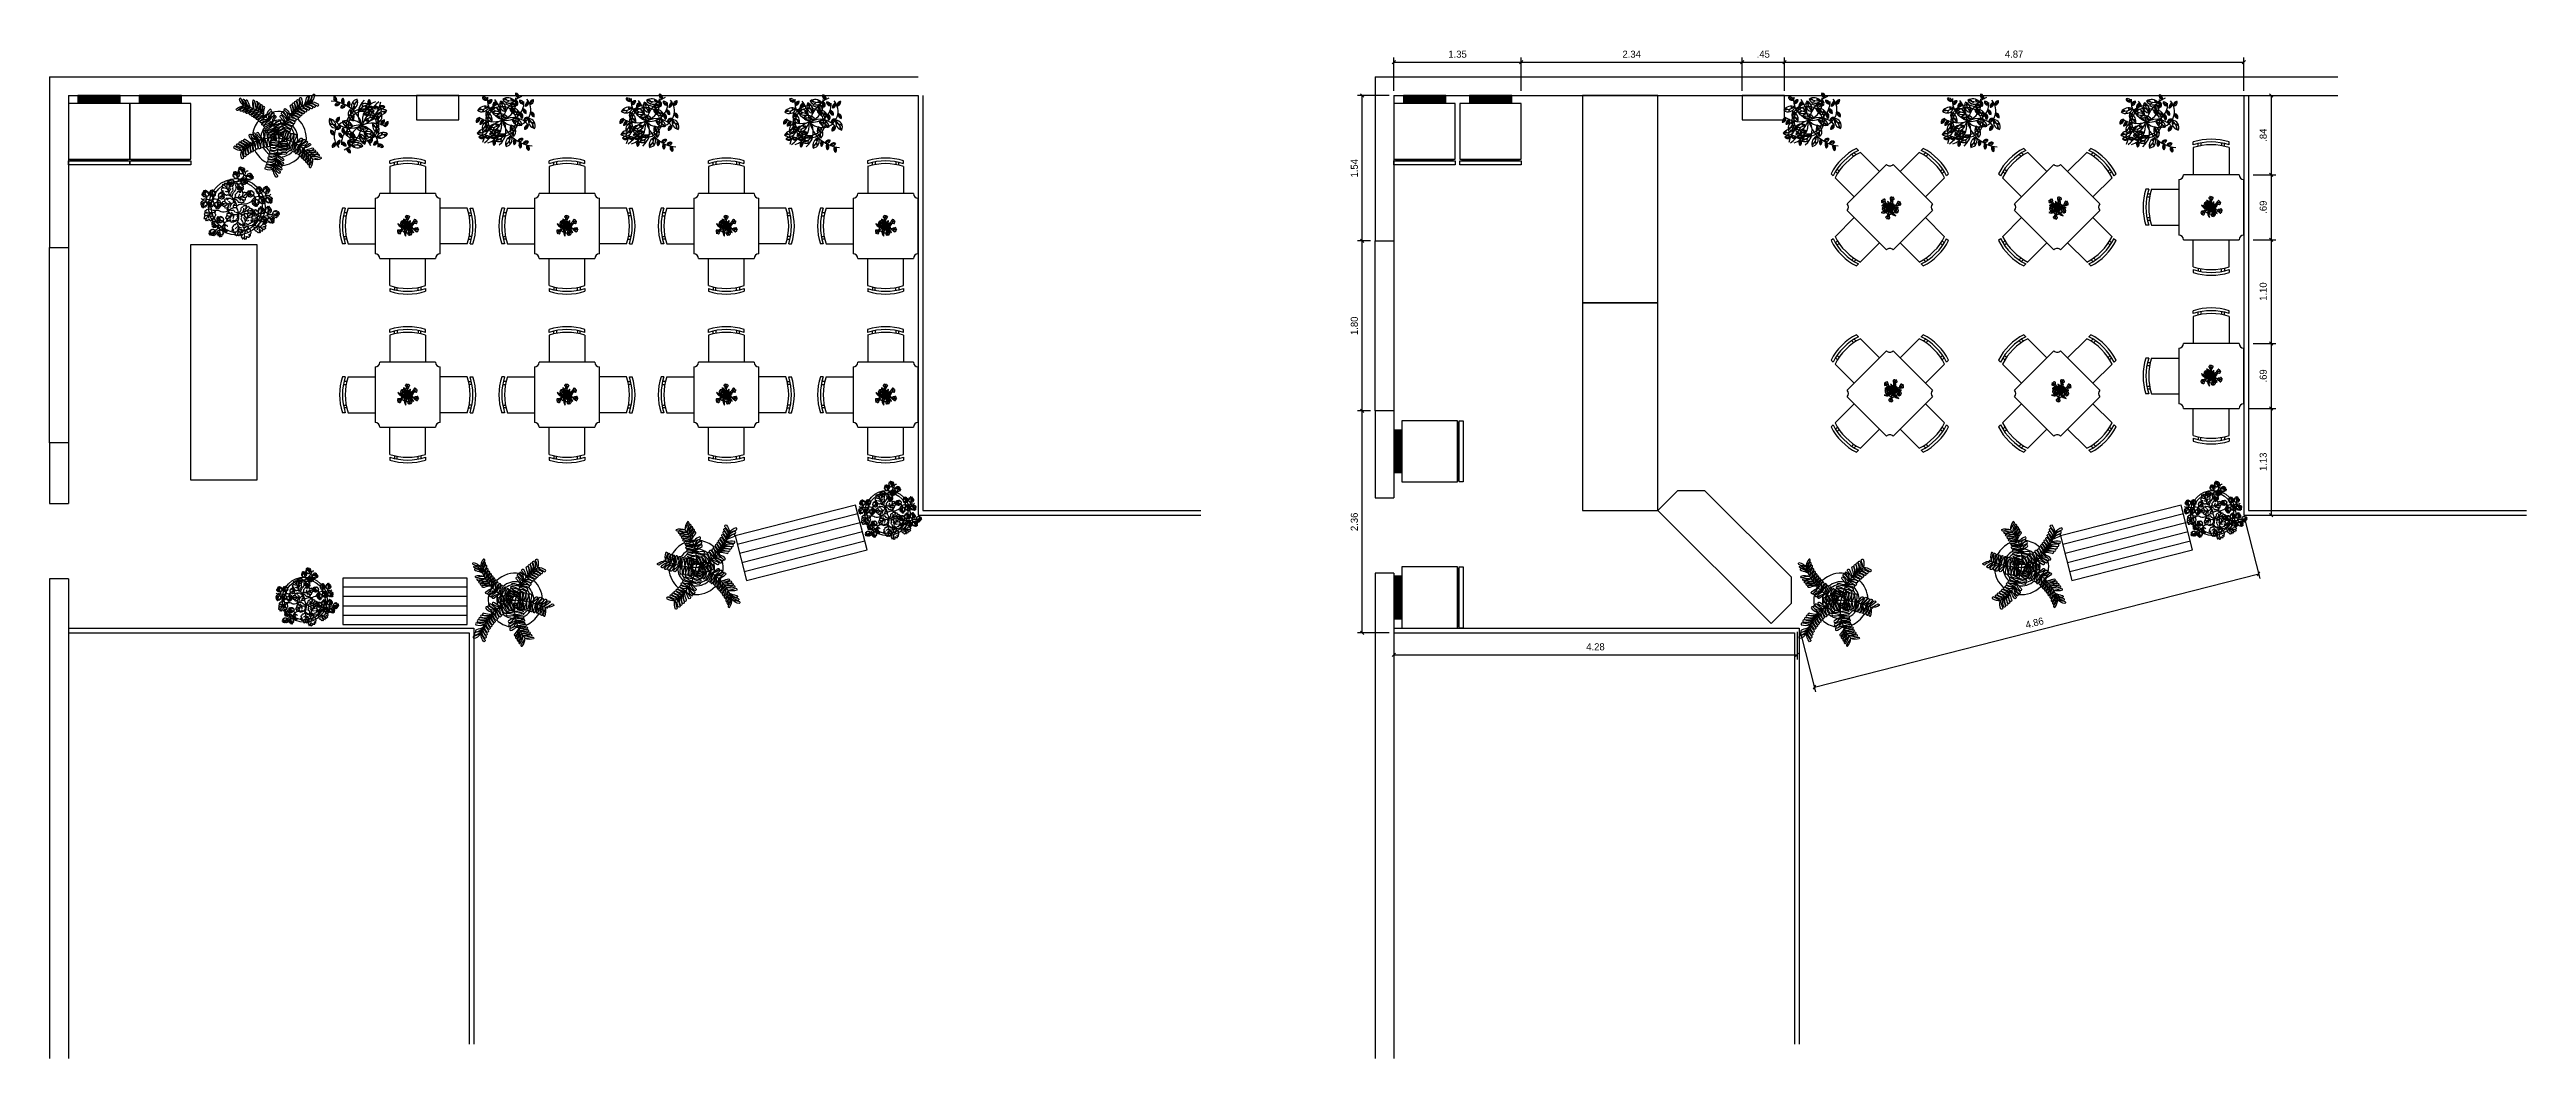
# Model space of a CAD drawing. Header units: millimetres. Extents: x 290.7 to 367.8, y 729.2 to 750.9.
# Drawn here: x 326.11 to 352.39, y 738.28 to 748.99 of the extents above; entities that cross this region are included whole.
import ezdxf

# ---------------------------------------------------------------- set-up
doc = ezdxf.new("R2010")
doc.units = ezdxf.units.MM
doc.header["$PDMODE"] = 35
for name, color, linetype in [('cota', 24, 'Continuous'), ('LAY2', 252, 'Continuous'), ('LAYOUT', 4, 'Continuous'), ('VEGET', 64, 'Continuous'), ('VEGET-I', 62, 'Continuous'), ('VEGET_I', 62, 'Continuous')]:
    doc.layers.add(name, color=color, linetype=linetype)
doc.styles.add('STYLUS', font='stylu.ttf')
doc.dimstyles.new('DIM50', dxfattribs={"dimscale": 0.5, "dimtxt": 0.15, "dimasz": 0.07, "dimexe": 0.1, "dimexo": 0.1, "dimgap": 0.09, "dimtad": 1, "dimzin": 4, "dimdsep": 46, "dimtxsty": 'STYLUS', "dimblk1": 'OBLIQUE', "dimblk2": 'OBLIQUE', "dimsah": 1, "dimcen": 0.09, "dimclrd": 24, "dimclre": 24, "dimclrt": 2, "dimadec": 0, "dimazin": 0, "dimtfac": 1, "dimtmove": 2, "dimatfit": 3, "dimldrblk": 'OBLIQUE', "dimfxl": 0, "dimtolj": 1, "dimtzin": 0, "dimarcsym": 0})

msp = doc.modelspace()

# ---------------------------------------------------------------- blocks, each defined once
blk = doc.blocks.new('VEGET-03')
at = {"layer": 'VEGET'}
for centre, radius, start, end in [((0.096, 0.211), 0.0376, 359.6023, 85.3858), ((0.129, 0.241), 0.0307, 166.1543, 278.8338), ((-0.189, -0.031), 0.0376, 105.7875, 191.571), ((-0.227, -0.007), 0.0307, 272.3395, 25.019), ((-0.155, 0.035), 0.0751, 67.1417, 152.9252), ((-0.186, 0.119), 0.0614, 233.6937, 346.3732), ((-0.178, 0.153), 0.0376, 22.5455, 108.3291), ((-0.16, 0.193), 0.0307, 189.0976, 301.7771), ((-0.087, 0.04), 0.0614, 156.279, 205.7176), ((-0.162, -0.008), 0.0751, 64.5746, 75.5106), ((0, 0), 0.143, 174.574, 190.1072), ((-0.107, 0.14), 0.0307, 80.4177, 193.0972), ((-0.14, 0.17), 0.0376, 273.8657, 359.6492), ((0, 0), 0.143, 140.9729, 155.1796), ((-0.08, 0.03), 0.0751, 104.5511, 116.7696), ((-0.055, 0.116), 0.0614, 197.5381, 205.0175), ((-0.024, 0.213), 0.141, 233.2365, 235.0819), ((0, 0), 0.143, 103.3146, 133.8294), ((-0.093, 0.147), 0.0307, 272.3395, 25.019), ((-0.055, 0.124), 0.0376, 105.7875, 191.571), ((0.029, 0.139), 0.0614, 153.3027, 179.7925), ((-0.049, 0.095), 0.0751, 39.5563, 72.5342), ((0.042, 0.127), 0.0751, 45.4157, 131.1992), ((0.045, 0.216), 0.0614, 211.9677, 324.6472), ((0, 0), 0.143, 53.0129, 86.3875), ((0.085, 0.124), 0.0307, 27.1449, 139.8244), ((0.09, 0.169), 0.0376, 220.5929, 306.3764), ((0.086, 0.039), 0.0751, 24.5639, 89.9274), ((0.138, 0.174), 0.0376, 157.923, 243.7065), ((0.097, 0.158), 0.0307, 324.475, 77.1545), ((0.12, 0.121), 0.0614, 278.79, 303.7954), ((0, 0), 0.143, 6.9357, 25.0929), ((0.144, 0.151), 0.0376, 11.5662, 97.3497), ((0.169, 0.188), 0.0307, 178.1182, 290.7977), ((0.118, -0.039), 0.0614, 9.5374, 67.2329), ((0.193, 0.061), 0.0376, 151.4722, 237.2558), ((0.15, 0.05), 0.0307, 318.0243, 70.7038), ((0.177, 0.084), 0.0307, 344.7645, 97.444), ((0.211, 0.113), 0.0376, 178.2125, 263.9961), ((0.223, 0.013), 0.0307, 73.5209, 186.2004), ((0.194, 0.047), 0.0376, 266.9689, 352.7524), ((0.231, 0.149), 0.0376, 105.7875, 191.571), ((0.192, 0.172), 0.0307, 272.3395, 25.019), ((0.307, 0.024), 0.0751, 173.2046, 258.9881), ((0.263, 0.172), 0.0307, 90.1449, 202.8244), ((0.235, -0.028), 0.0614, 339.7566, 92.4361), ((0.226, 0.196), 0.0376, 283.5929, 9.3765), ((0.285, 0.091), 0.0376, 176.3967, 262.1803), ((0.25, 0.062), 0.0307, 342.9488, 95.6283), ((-0.142, -0.169), 0.0751, 110.7882, 152.9252), ((-0.173, -0.085), 0.0614, 233.6937, 346.3732), ((-0.155, -0.046), 0.0376, 105.7875, 191.571), ((-0.193, -0.022), 0.0307, 272.3395, 25.019), ((-0.162, -0.191), 0.0376, 56.7403, 142.5239), ((-0.17, -0.147), 0.0307, 223.2924, 335.9719), ((-0.095, -0.085), 0.0751, 127.551, 201.0871), ((-0.178, -0.052), 0.0614, 281.8556, 336.7733), ((-0.115, -0.186), 0.0376, 44.8337, 130.6173), ((-0.113, -0.141), 0.0307, 211.3858, 324.0653), ((-0.142, -0.169), 0.0751, 67.1417, 83.519), ((0, 0), 0.143, 212.0173, 232.5332), ((-0.032, -0.165), 0.0751, 136.4951, 152.9252), ((-0.063, -0.081), 0.0614, 233.6937, 293.7078), ((-0.058, -0.182), 0.0376, 56.883, 142.6665), ((-0.066, -0.138), 0.0307, 223.435, 336.1145), ((-0.027, -0.202), 0.0376, 140.0899, 225.8734), ((-0.071, -0.204), 0.0307, 306.6419, 59.3214), ((-0.02, -0.131), 0.0614, 253.8424, 354.3508), ((0, 0), 0.143, 254.4675, 265.0493), ((0.037, -0.199), 0.0751, 131.0638, 173.0739), ((0, 0), 0.143, 286.5298, 309.4069), ((0.124, -0.201), 0.0751, 115.3036, 201.0871), ((0.042, -0.168), 0.0614, 281.8556, 34.5351), ((0.152, -0.067), 0.0751, 215.6619, 241.8791), ((0.153, -0.181), 0.0376, 139.0039, 224.7875), ((0.068, -0.096), 0.0614, 322.6476, 23.3908), ((0, 0), 0.143, 330.1061, 347.2026), ((0.108, -0.183), 0.0307, 305.556, 58.2355), ((0.155, 0.042), 0.0751, 258.3722, 288.7689), ((0.187, -0.177), 0.0307, 64.4324, 177.1119), ((0.164, -0.139), 0.0376, 257.8804, 343.6639), ((0.205, -0.203), 0.0376, 145.9256, 231.7091), ((0.161, -0.21), 0.0307, 312.4776, 65.1571), ((0.242, -0.056), 0.0376, 105.7875, 191.571), ((0.234, -0.197), 0.0307, 59.0907, 171.7702), ((0.215, -0.157), 0.0376, 252.5387, 338.3222), ((0.204, -0.033), 0.0307, 272.3395, 25.019), ((0.273, -0.215), 0.0376, 158.47, 244.2535), ((0.232, -0.231), 0.0307, 325.022, 77.7015)]:
    blk.add_arc(centre, radius, start, end, dxfattribs=at)
at = {"layer": 'VEGET-I'}
blk.add_circle((0, 0), 0.123, dxfattribs=at)
for centre, radius, start, end in [((0.281, -0.023), 0.276, 117.331, 172.7136), ((0.107, 0.249), 0.00873, 210.4161, 262.8992), ((0.168, 0.274), 0.0706, 201.8527, 241.1385), ((0.113, 0.237), 0.0111, 227.9911, 288.469), ((0.113, 0.216), 0.0152, 358.7213, 43.3547), ((-0.269, 0.021), 0.0706, 308.038, 347.3237), ((-0.217, 0.216), 0.141, 269.3922, 308.6779), ((-0.203, 0.059), 0.0239, 49.5516, 112.0567), ((-0.094, 0.196), 0.218, 240.2296, 296.1341), ((-0.183, 0.192), 0.00873, 233.3594, 285.8425), ((-0.137, 0.239), 0.0706, 224.796, 264.0817), ((-0.19, 0.085), 0.0223, 295.5305, 356.0084), ((-0.173, 0.183), 0.0111, 250.9343, 311.4122), ((-0.152, 0.07), 0.0303, 66.2607, 110.8942), ((-0.165, 0.164), 0.0152, 21.6645, 66.298), ((0.028, 0.181), 0.172, 176.9672, 261.0002), ((0, 0), 0.143, 155.1796, 174.574), ((-0.087, 0.04), 0.0614, 205.7176, 268.9585), ((-0.476, 0.163), 0.505, 311.9854, 341.223), ((-0.121, 0.037), 0.0223, 218.1158, 278.5937), ((0.001, 0.092), 0.141, 191.9775, 197.4453), ((-0.071, 0.103), 0.0706, 116.1161, 155.4019), ((0.001, 0.092), 0.141, 197.4453, 231.2632), ((-0.133, 0.154), 0.0152, 272.9847, 317.6181), ((-0.162, -0.008), 0.0751, 349.727, 64.5746), ((-0.149, 0.045), 0.0239, 332.137, 34.642), ((-0.113, 0.156), 0.0111, 142.2545, 202.7324), ((0, 0), 0.143, 133.8294, 140.9729), ((-0.055, 0.116), 0.0614, 205.0175, 310.2176), ((-0.101, 0.162), 0.00873, 124.6795, 177.1626), ((-0.024, 0.213), 0.141, 235.0819, 272.5223), ((-0.127, -0.003), 0.0303, 348.846, 33.4795), ((-0.08, 0.03), 0.0751, 30.9861, 104.5511), ((-0.105, 0.079), 0.0239, 13.396, 75.9011), ((-0.136, 0.175), 0.0706, 308.038, 347.3237), ((-0.094, 0.124), 0.00873, 316.6013, 9.0845), ((-0.079, 0.091), 0.0223, 259.3749, 319.8528), ((-0.351, -0.053), 0.357, 8.699, 39.9955), ((-0.064, 0.139), 0.0152, 104.9065, 149.54), ((-0.084, 0.133), 0.0111, 334.1763, 34.6542), ((-0.005, -0.007), 0.0614, 29.0889, 141.7684), ((0.002, 0.082), 0.0751, 222.5369, 308.3204), ((-0.016, -0.109), 0.141, 64.7873, 104.0731), ((-0.057, 0.057), 0.0303, 30.1051, 74.7385), ((-0.015, 0.051), 0.0303, 221.6558, 266.2893), ((0, 0), 0.143, 86.3875, 103.3146), ((0.029, 0.139), 0.0614, 179.7925, 265.9821), ((-0.005, 0.138), 0.0223, 215.1394, 275.6173), ((0.119, 0.186), 0.141, 189.0011, 198.3029), ((0.119, 0.186), 0.141, 198.3029, 228.2868), ((-0.033, 0.147), 0.0239, 350.5781, 31.6656), ((-0.033, 0.147), 0.0239, 329.1606, 350.5781), ((-0.129, -0.1), 0.172, 315.1303, 39.1633), ((0.013, 0.021), 0.0223, 90.9257, 151.4035), ((0.051, 0.318), 0.141, 247.6661, 286.9518), ((-0.06, 0.161), 0.172, 291.0544, 15.0874), ((0.104, 0.101), 0.143, 224.4793, 45.6994), ((0.022, 0.159), 0.159, 262.5928, 7.614), ((0.288, 0.097), 0.302, 198.5602, 269.3964), ((0.006, 0.168), 0.0239, 27.8256, 90.3307), ((-0.049, 0.095), 0.0751, 346.7506, 39.5563), ((0.109, -0.141), 0.172, 40.9195, 124.9525), ((-0.014, 0.097), 0.0303, 345.8696, 30.5031), ((0.036, 0.039), 0.0239, 204.9468, 267.4519), ((0.028, 0.187), 0.0223, 273.8045, 334.2823), ((0.058, 0.159), 0.0303, 44.5346, 89.1681), ((0.086, 0.039), 0.0751, 89.9274, 110.3474), ((0.12, 0.121), 0.0614, 191.1159, 278.79), ((0.078, 0.074), 0.0706, 62.8433, 102.129), ((0.162, 0.214), 0.141, 226.8143, 251.878), ((0.081, 0.154), 0.0152, 219.7118, 264.3453), ((0.067, 0.09), 0.0239, 6.9738, 69.4789), ((0.094, 0.138), 0.0111, 88.9817, 149.4595), ((0.118, -0.039), 0.0614, 67.2329, 122.2169), ((0.155, 0.042), 0.0751, 202.9854, 258.3722), ((0, 0), 0.143, 25.0929, 53.0129), ((0.073, -0.131), 0.141, 60.5868, 84.5216), ((0.094, 0.1), 0.0223, 252.9527, 313.4306), ((0.128, 0.019), 0.0303, 202.1044, 246.7378), ((0.106, 0.133), 0.00873, 71.4067, 123.8898), ((0.048, 0.142), 0.0706, 0.1734, 39.4592), ((0.121, 0.176), 0.0152, 157.042, 201.6754), ((0.114, 0.157), 0.0111, 26.3118, 86.7897), ((0.114, 0.143), 0.00873, 8.7368, 61.2199), ((0.162, 0.214), 0.141, 251.878, 266.1001), ((0.112, 0.063), 0.0303, 23.6829, 68.3163), ((0.145, -0.018), 0.0223, 94.4958, 131.8521), ((0, 0), 0.143, 347.2026, 6.9357), ((0.146, 0.191), 0.00873, 222.38, 274.8632), ((0.201, 0.228), 0.0706, 213.8167, 253.1024), ((0.145, -0.018), 0.0223, 71.3742, 94.4958), ((0.154, 0.18), 0.0111, 239.955, 300.4329), ((0.1, 0.039), 0.0706, 353.7227, 33.0084), ((0.176, 0.064), 0.0152, 150.5912, 195.2247), ((0.159, 0.16), 0.0152, 10.6852, 55.3187), ((0.166, 0.046), 0.0111, 19.8611, 80.3389), ((0.166, 0.033), 0.00873, 2.2861, 54.7692), ((0.138, 0.051), 0.0706, 20.463, 59.7487), ((0.194, 0.108), 0.0152, 177.3315, 221.965), ((0.194, 0.088), 0.0111, 46.6013, 107.0792), ((0.15, 0.2), 0.0706, 308.038, 347.3237), ((0.254, -0.027), 0.0706, 109.2193, 148.5051), ((0.198, 0.03), 0.0152, 266.0879, 310.7213), ((0.191, 0.149), 0.00873, 316.6013, 9.0845), ((0.199, 0.076), 0.00873, 29.0263, 81.5095), ((0.221, 0.164), 0.0152, 104.9065, 149.54), ((0.219, 0.029), 0.0111, 135.3577, 195.8356), ((0.201, 0.158), 0.0111, 334.1763, 34.6542), ((0.231, 0.034), 0.00873, 117.7827, 170.2658), ((0.151, -0.085), 0.141, 15.455, 54.7408), ((0.305, 0.142), 0.0706, 125.8434, 165.1291), ((0.235, 0.181), 0.0152, 282.7119, 327.3454), ((0.272, 0.018), 0.0303, 172.3236, 216.957), ((0.255, 0.186), 0.0111, 151.9817, 212.4596), ((0.21, 0.031), 0.0706, 18.6472, 57.9329), ((0.268, 0.086), 0.0152, 175.5157, 220.1492), ((0.266, 0.195), 0.00873, 134.4067, 186.8899), ((0.267, 0.066), 0.0111, 44.7855, 105.2634), ((0.272, 0.053), 0.00873, 27.2105, 79.6937), ((-0.228, -0.031), 0.00873, 316.6013, 9.0845), ((-0.198, -0.016), 0.0152, 104.9065, 149.54), ((-0.218, -0.022), 0.0111, 334.1763, 34.6542), ((-0.204, 0.012), 0.141, 269.3922, 308.6779), ((-0.19, -0.145), 0.0239, 49.5516, 112.0567), ((-0.236, 0.006), 0.0706, 308.038, 347.3237), ((-0.177, -0.097), 0.0706, 258.9908, 298.2765), ((-0.194, -0.046), 0.00873, 316.6013, 9.0845), ((-0.188, -0.161), 0.00873, 267.5541, 320.0373), ((-0.164, -0.031), 0.0152, 104.9065, 149.54), ((-0.184, -0.037), 0.0111, 334.1763, 34.6542), ((-0.175, -0.163), 0.0111, 285.1291, 345.607), ((-0.145, -0.104), 0.0239, 97.7135, 160.2186), ((-0.271, -0.011), 0.141, 317.554, 344.8922), ((-0.177, -0.119), 0.0223, 295.5305, 356.0084), ((-0.157, -0.174), 0.0152, 55.8593, 100.4928), ((0.12, -0.248), 0.276, 117.331, 172.7136), ((-0.139, -0.134), 0.0303, 66.2607, 110.8942), ((-0.119, -0.059), 0.0303, 130.079, 159.056), ((-0.095, -0.085), 0.0751, 115.3036, 127.551), ((0, 0), 0.143, 190.1072, 212.0173), ((-0.156, -0.077), 0.0223, 343.6924, 44.1703), ((-0.119, -0.059), 0.0303, 114.4226, 130.079), ((-0.109, -0.09), 0.0706, 247.0842, 286.3699), ((-0.134, -0.152), 0.00873, 255.6475, 308.1307), ((-0.271, -0.011), 0.141, 344.8922, 356.8398), ((-0.178, -0.052), 0.0614, 336.7733, 34.5351), ((-0.121, -0.156), 0.0111, 273.2225, 333.7004), ((-0.046, -0.114), 0.0751, 67.1417, 152.9252), ((-0.076, -0.031), 0.0614, 233.6937, 346.3732), ((-0.108, 0.066), 0.141, 269.3922, 308.6779), ((-0.169, -0.05), 0.172, 291.0544, 15.0874), ((-0.107, -0.17), 0.0152, 43.9527, 88.5862), ((-0.094, -0.09), 0.0239, 49.5516, 112.0567), ((-0.095, 0.016), 0.141, 269.3922, 279.4596), ((-0.081, -0.141), 0.0239, 93.7378, 112.0567), ((-0.032, -0.165), 0.0751, 67.1417, 136.4951), ((0, 0), 0.143, 232.5332, 254.4675), ((-0.076, -0.088), 0.0706, 261.1303, 300.4161), ((-0.081, -0.141), 0.0239, 49.5516, 93.7378), ((-0.068, -0.168), 0.0152, 98.9141, 143.5476), ((-0.095, 0.016), 0.141, 279.4596, 308.6779), ((-0.081, -0.064), 0.0223, 295.5305, 356.0084), ((-0.056, -0.152), 0.0111, 213.7999, 274.2777), ((-0.067, -0.115), 0.0223, 295.5305, 308.2744), ((-0.043, -0.195), 0.0152, 139.2089, 183.8423), ((-0.122, -0.205), 0.0706, 342.3403, 21.6261), ((-0.067, -0.115), 0.0223, 308.2744, 356.0084), ((-0.042, -0.079), 0.0303, 66.2607, 110.8942), ((-0.059, -0.224), 0.00873, 350.9037, 43.3869), ((-0.056, -0.211), 0.0111, 8.4787, 68.9566), ((-0.044, -0.146), 0.00873, 239.3696, 291.8527), ((-0.029, -0.13), 0.0303, 66.2607, 110.8942), ((-0.063, -0.081), 0.0614, 293.7078, 346.3732), ((-0.084, -0.051), 0.141, 289.5408, 320.467), ((-0.017, -0.193), 0.0239, 69.7003, 132.2054), ((0.037, -0.199), 0.0751, 87.2904, 131.0638), ((0, 0), 0.143, 265.0493, 286.5298), ((-0.013, -0.164), 0.0223, 315.6792, 16.1571), ((0.028, -0.165), 0.0303, 86.4094, 131.0428), ((-0.084, -0.051), 0.141, 320.467, 328.8266), ((-0.02, -0.131), 0.0614, 354.3508, 6.5219), ((0.074, -0.221), 0.0239, 97.7135, 160.2186), ((-0.052, -0.127), 0.141, 317.554, 356.8398), ((0.1, -0.175), 0.0303, 114.4226, 159.056), ((0.152, -0.067), 0.0751, 156.0956, 215.6619), ((0.064, -0.193), 0.0223, 343.6924, 44.1703), ((-0.03, -0.126), 0.141, 12.9108, 37.6318), ((0.068, -0.096), 0.0614, 23.3908, 75.3271), ((0.117, -0.063), 0.0303, 155.2146, 199.848), ((0, 0), 0.143, 309.4069, 330.1061), ((0.101, -0.101), 0.0223, 48.6458, 84.9623), ((0.126, -0.115), 0.0239, 138.5055, 201.0106), ((-0.03, -0.126), 0.141, 358.346, 12.9108), ((0.101, -0.101), 0.0223, 24.4844, 48.6458), ((0.137, -0.174), 0.0152, 138.1229, 182.7564), ((0.057, -0.183), 0.0706, 341.2544, 20.5401), ((0.12, -0.203), 0.00873, 349.8177, 42.3009), ((0.124, -0.19), 0.0111, 7.3927, 67.8706), ((0.073, -0.131), 0.141, 45.2358, 60.5868), ((0.172, -0.009), 0.0239, 185.3953, 247.9004), ((0.212, -0.222), 0.0706, 100.1308, 139.4166), ((0.166, -0.157), 0.0152, 256.9994, 301.6328), ((0.11, -0.216), 0.0706, 348.1761, 27.4618), ((0.188, -0.198), 0.0152, 145.0446, 189.6781), ((0.186, -0.161), 0.0111, 126.2692, 186.7471), ((0.177, -0.216), 0.0111, 14.3144, 74.7923), ((0.199, -0.158), 0.00873, 108.6942, 161.1773), ((0.161, -0.005), 0.0706, 308.038, 347.3237), ((0.255, -0.244), 0.0706, 94.7892, 134.0749), ((0.202, -0.056), 0.00873, 316.6013, 9.0845), ((0.215, -0.175), 0.0152, 251.6577, 296.2912), ((0.232, -0.042), 0.0152, 104.9065, 149.54), ((0.212, -0.048), 0.0111, 334.1763, 34.6542), ((0.235, -0.18), 0.0111, 120.9275, 181.4054), ((0.184, -0.248), 0.0706, 0.7204, 40.0062), ((0.248, -0.179), 0.00873, 103.3525, 155.8357), ((0.256, -0.213), 0.0152, 157.589, 202.2224), ((0.269, -0.023), 0.0223, 41.5934, 102.0713), ((0.297, -0.029), 0.0239, 155.6145, 218.1196), ((0.175, -0.229), 0.00873, 356.7394, 49.2226), ((0.249, -0.233), 0.0111, 26.8588, 87.3367), ((0.25, -0.246), 0.00873, 9.2838, 61.7669)]:
    blk.add_arc(centre, radius, start, end, dxfattribs=at)
blk = doc.blocks.new('VASO PLANTA')
at = {"layer": 'VEGET'}
for points in [[(-0.351, 0.358, 0.044205), (-0.413, 0.319, -0.765812), (-0.437, 0.328, -0.192696)], [(-0.351, 0.358, -0.044205), (-0.376, 0.428, 0.765812), (-0.4, 0.435, 0.192696)], [(-0.284, 0.336, 0.044205), (-0.347, 0.297, -0.765812), (-0.37, 0.306, -0.192696)], [(-0.252, 0.322, 0.044205), (-0.315, 0.282, -0.765812), (-0.338, 0.291, -0.192696)], [(-0.285, 0.335, -0.044205), (-0.31, 0.404, 0.765812), (-0.334, 0.412, 0.192696)], [(-0.22, 0.304, 0.044205), (-0.283, 0.265, -0.765812), (-0.306, 0.274, -0.192696)], [(-0.196, 0.287, 0.044205), (-0.258, 0.247, -0.765812), (-0.282, 0.256, -0.192696)], [(-0.252, 0.322, -0.044205), (-0.239, 0.394, 0.765812), (-0.256, 0.413, 0.192696)], [(-0.22, 0.304, -0.044205), (-0.206, 0.377, 0.765812), (-0.224, 0.395, 0.192696)], [(-0.196, 0.287, -0.044205), (-0.182, 0.359, 0.765812), (-0.199, 0.378, 0.192696)], [(-0.172, 0.268, -0.044205), (-0.158, 0.341, 0.765812), (-0.175, 0.359, 0.192696)], [(-0.15, 0.249, -0.044205), (-0.136, 0.322, 0.765812), (-0.153, 0.34, 0.192696)], [(0.153, 0.249, 0.044205), (0.139, 0.321, -0.765812), (0.156, 0.34, -0.192696)], [(0.175, 0.268, 0.044205), (0.162, 0.34, -0.765812), (0.179, 0.359, -0.192696)], [(0.2, 0.286, 0.044205), (0.186, 0.358, -0.765812), (0.203, 0.377, -0.192696)], [(0.2, 0.286, -0.044205), (0.262, 0.246, 0.765812), (0.285, 0.255, 0.192696)], [(0.225, 0.303, 0.044205), (0.212, 0.375, -0.765812), (0.229, 0.394, -0.192696)], [(0.225, 0.303, -0.044205), (0.287, 0.263, 0.765812), (0.311, 0.272, 0.192696)], [(0.256, 0.321, 0.044205), (0.242, 0.393, -0.765812), (0.259, 0.412, -0.192696)], [(0.256, 0.321, -0.044205), (0.318, 0.281, 0.765812), (0.342, 0.291, 0.192696)], [(0.29, 0.336, 0.044205), (0.315, 0.405, -0.765812), (0.339, 0.412, -0.192696)], [(0.29, 0.336, -0.044205), (0.352, 0.296, 0.765812), (0.376, 0.305, 0.192696)], [(0.32, 0.347, 0.044205), (0.346, 0.416, -0.765812), (0.37, 0.424, -0.192696)], [(0.32, 0.347, -0.044205), (0.383, 0.308, 0.765812), (0.406, 0.317, 0.192696)], [(0.354, 0.357, 0.044205), (0.379, 0.427, -0.765812), (0.404, 0.434, -0.192696)], [(0.354, 0.357, -0.044205), (0.416, 0.318, 0.765812), (0.44, 0.327, 0.192696)], [(-0.296, -0.043, -0.044205), (-0.356, -0.001, 0.765812), (-0.38, -0.01, 0.192696)], [(-0.15, 0.249, 0.044205), (-0.212, 0.21, -0.765812), (-0.235, 0.219, -0.192696)], [(0.153, 0.249, -0.044205), (0.215, 0.209, 0.765812), (0.238, 0.219, 0.192696)], [(-0.403, -0.11, -0.044205), (-0.464, -0.069, 0.765812), (-0.488, -0.077, 0.192696)], [(-0.374, -0.088, -0.044205), (-0.435, -0.047, 0.765812), (-0.459, -0.055, 0.192696)], [(-0.348, -0.071, -0.044205), (-0.409, -0.03, 0.765812), (-0.433, -0.038, 0.192696)], [(-0.403, -0.11, 0.044205), (-0.392, -0.183, -0.765812), (-0.409, -0.201, -0.192696)], [(-0.322, -0.057, -0.044205), (-0.383, -0.015, 0.765812), (-0.407, -0.023, 0.192696)], [(-0.374, -0.088, 0.044205), (-0.363, -0.161, -0.765812), (-0.38, -0.179, -0.192696)], [(-0.348, -0.071, 0.044205), (-0.337, -0.144, -0.765812), (-0.355, -0.162, -0.192696)], [(-0.296, -0.043, 0.044205), (-0.284, -0.116, -0.765812), (-0.302, -0.134, -0.192696)], [(0.266, -0.147, -0.044205), (0.23, -0.211, 0.765812), (0.24, -0.234, 0.192696)], [(0.305, -0.192, -0.044205), (0.269, -0.256, 0.765812), (0.279, -0.279, 0.192696)], [(0.266, -0.147, 0.044205), (0.338, -0.129, -0.765812), (0.357, -0.146, -0.192696)], [(0.324, -0.215, -0.044205), (0.288, -0.279, 0.765812), (0.298, -0.302, 0.192696)], [(0.286, -0.169, 0.044205), (0.358, -0.151, -0.765812), (0.377, -0.168, -0.192696)], [(0.343, -0.247, -0.044205), (0.307, -0.31, 0.765812), (0.317, -0.334, 0.192696)], [(0.305, -0.192, 0.044205), (0.377, -0.174, -0.765812), (0.396, -0.191, -0.192696)], [(0.324, -0.215, 0.044205), (0.396, -0.198, -0.765812), (0.415, -0.214, -0.192696)], [(0.343, -0.247, 0.044205), (0.415, -0.229, -0.765812), (0.434, -0.246, -0.192696)], [(-0.078, -0.327, -0.044205), (-0.149, -0.306, 0.765812), (-0.169, -0.322, 0.192696)], [(-0.067, -0.3, -0.044205), (-0.138, -0.279, 0.765812), (-0.158, -0.295, 0.192696)], [(-0.078, -0.327, 0.044205), (-0.045, -0.393, -0.765812), (-0.056, -0.416, -0.192696)], [(-0.067, -0.3, 0.044205), (-0.016, -0.353, -0.765812), (-0.02, -0.378, -0.192696)]]:
    blk.add_lwpolyline(points, format="xyb", close=True, dxfattribs=at)
for points in [[(-0.315, 0.347, 0.04372), (-0.376, 0.308, -0.765812), (-0.4, 0.317, -0.188525), (-0.316, 0.348, 0.044205)], [(-0.317, 0.348, -0.041958), (-0.34, 0.414, 0.765812), (-0.365, 0.421, 0.173473), (-0.323, 0.35, -0.044205)], [(-0.172, 0.268, 0.043736), (-0.233, 0.229, -0.765812), (-0.257, 0.238, -0.190158), (-0.172, 0.268, 0.044205)], [(-0.068, 0.287, 0.561777), (-0.078, 0.307, 0.142414), (-0.119, 0.253, -0.044205)], [(-0.06, 0.273, 0.362814), (-0.068, 0.287, 0.192696)], [(0.063, 0.272, -0.38977), (0.073, 0.287, -0.192696)], [(0.1, 0.261, 0.017186), (0.079, 0.281, -0.765812), (0.083, 0.306, -0.142118), (0.124, 0.251, 0.044205)], [(0.087, 0.274, -0.023028), (0.092, 0.264, 0.044205)], [(0.175, 0.268, -0.043736), (0.236, 0.228, 0.765812), (0.26, 0.237, 0.190158), (0.175, 0.268, -0.044205)], [(-0.297, 0.046, 0.561777), (-0.32, 0.045, 0.142414), (-0.286, -0.015, -0.044205)], [(-0.281, 0.048, 0.362814), (-0.297, 0.046, 0.192696)], [(-0.286, 0.011, -0.009373), (-0.291, 0.026, 0.765812)], [(-0.291, 0.026, 0.019255), (-0.285, 0.018, -0.044205)], [(-0.208, 0.189, -0.217014), (-0.211, 0.199, -0.101631), (-0.169, 0.224, 0.044205)], [(0.212, 0.187, 0.231781), (0.216, 0.198, 0.103844), (0.173, 0.222, -0.044205)], [(-0.321, -0.056, 0.043736), (-0.31, -0.128, -0.765812), (-0.328, -0.146, -0.190158), (-0.322, -0.057, 0.044205)], [(-0.263, -0.121, -0.217014), (-0.274, -0.12, -0.101631), (-0.279, -0.071, 0.044205)], [(-0.146, -0.256, 0.217014), (-0.146, -0.267, 0.101631), (-0.099, -0.278, -0.044205)], [(0.208, -0.208, 0.217014), (0.219, -0.211, 0.101631), (0.241, -0.167, -0.044205)], [(0.286, -0.168, -0.043736), (0.249, -0.231, 0.765812), (0.26, -0.255, 0.190158), (0.286, -0.169, -0.044205)], [(0.271, -0.11, 0.026609), (0.307, -0.085, -0.765812), (0.331, -0.094, -0.150529), (0.265, -0.123, 0.044205)], [(0.278, -0.086, 0.019255), (0.286, -0.081, 0.293091), (0.3, -0.064, 0.362814), (0.285, -0.056, -0.044205)], [(-0.03, -0.294, 0.024087), (0.002, -0.318, -0.765812), (0.001, -0.344, -0.148112), (-0.048, -0.292, 0.044205)], [(-0.016, -0.296, 0.019679), (-0.01, -0.303, 0.099242), (0.003, -0.312, 0.051682), (0.009, -0.312, 0.352205), (0.014, -0.296)]]:
    blk.add_lwpolyline(points, format="xyb", dxfattribs=at)
for centre, radius, start, end in [((-0.477, -0.115), 0.49, 63.1009, 75.0922), ((-0.477, -0.115), 0.49, 58.8729, 62.905), ((-0.477, -0.115), 0.49, 46.6924, 58.6581), ((0.479, -0.116), 0.49, 104.7555, 131.7692), ((-0.093, -0.489), 0.49, 125.073, 129.3199), ((-0.093, -0.489), 0.49, 121.5087, 125.073), ((-0.093, -0.489), 0.49, 114.5353, 121.4728), ((-0.093, -0.489), 0.49, 113.1073, 114.4934), ((-0.083, -0.491), 0.49, 37.6284, 47.9869), ((0.001, -0.009), 0.288, 339.4148, 344.4521), ((-0.083, -0.491), 0.49, 34.0282, 37.5925), ((-0.083, -0.491), 0.49, 29.7814, 33.8134), ((-1.071, 0.089), 1.076, 335.816, 339.4466)]:
    blk.add_arc(centre, radius, start, end, dxfattribs=at)
at = {"layer": 'VEGET', "color": 251}
for start, end in [(108.2342, 109.707), (77.6308, 102.2169), (69.8303, 71.6135), (174.6491, 176.1219), (136.6656, 168.6318), (114.7863, 126.1966), (53.4154, 64.6385), (181.2012, 192.6115)]:
    blk.add_arc((0.001, -0.009), 0.288, start, end, dxfattribs=at)
at = {"layer": 'VEGET', "color": 252}
for start, end in [(350.4694, 42.7576), (203.0804, 239.2373), (272.5639, 316.0208), (326.4898, 336.4965), (249.7063, 260.1911), (263.6853, 266.4814)]:
    blk.add_arc((0.001, -0.009), 0.288, start, end, dxfattribs=at)
at = {"layer": 'VEGET_I'}
for points in [[(-0.089, 0.265, 0.136656), (-0.1, 0.2, -0.044205)], [(-0.1, 0.2, -0.044205), (-0.064, 0.264, 0.186519), (-0.06, 0.273, 0.192696)], [(-0.096, 0.262, -0.009373), (-0.084, 0.273, 0.765812)], [(-0.084, 0.273, 0.019255), (-0.089, 0.265, -0.044205)], [(-0.084, 0.273, -0.008239), (-0.074, 0.282, 0.14266), (-0.068, 0.287, 0.192696)], [(0.103, 0.2, 0.044205), (0.067, 0.264, -0.186519), (0.063, 0.272, -0.192696)], [(0.092, 0.264, -0.136656), (0.103, 0.2, 0.044205)], [(-0.291, 0.026, -0.008239), (-0.295, 0.039, 0.14266), (-0.297, 0.046, 0.192696)], [(-0.268, -0.03, -0.026571), (-0.286, 0.011, 0.765812)], [(-0.285, 0.018, 0.136656), (-0.23, -0.018, -0.044205)], [(-0.23, -0.018, -0.044205), (-0.275, 0.041, 0.186519), (-0.281, 0.048, 0.192696)], [(-0.126, 0.229, 0.044205), (-0.188, 0.19, -0.47059), (-0.208, 0.189, -0.101631)], [(-0.169, 0.224, -0.089316), (-0.126, 0.229, 0.044205)], [(-0.151, -0.003, -0.043212), (-0.14, 0.068, 0.765812), (-0.159, 0.086, 0.189039), (-0.151, -0.003, -0.044205)], [(-0.054, 0.133, 0.043212), (-0.115, 0.094, -0.765812), (-0.139, 0.103, -0.188559), (-0.055, 0.134, 0.044205)], [(-0.11, 0.083, 0.310051), (-0.124, 0.084, 0.178223), (-0.12, 0, -0.044205)], [(-0.126, 0.229, -0.026571), (-0.096, 0.262, 0.765812)], [(-0.119, 0.253, 0.048939), (-0.126, 0.229, -0.044205)], [(-0.062, 0.089, 0.026809), (-0.099, 0.064, -0.765812), (-0.123, 0.073, -0.190001), (-0.038, 0.103, 0.044205)], [(-0.116, 0, -0.035554), (-0.108, 0.059, 0.765812)], [(-0.021, 0.065, 0.042968), (-0.087, 0.038, -0.765812), (-0.109, 0.051, -0.187469), (-0.022, 0.066, 0.044205)], [(-0.014, 0.044, -0.054708), (-0.097, 0.005, -0.702056), (-0.103, 0.013, -0.225817), (-0.014, 0.045, -0.055396)], [(-0.099, 0.064, 0.01476), (-0.099, 0.056, -0.044205)], [(-0.095, 0.034, 0.023461), (-0.091, 0.023, -0.044205)], [(-0.091, -0.028, -0.065659), (-0.076, 0, 0.044205)], [(-0.085, 0.009, 0.020897), (-0.08, 0, -0.044205)], [(-0.078, 0.064, -0.001358), (-0.078, 0.067, 0.23858), (-0.079, 0.078, 0.192696)], [(-0.078, 0.032, -0.006135), (-0.078, 0.042, 0.23858)], [(-0.076, 0, -0.007355), (-0.077, 0.012, 0.23858)], [(-0.075, 0, 0.017363), (-0.077, -0.029, -0.091156)], [(-0.066, 0.075, 0.55151), (-0.075, 0.071, 0.014416), (-0.075, 0.065, 0.055396)], [(-0.066, 0.078, -0.000915), (-0.067, 0.079, -0.304303), (-0.069, 0.085, -0.228818)], [(-0.069, 0.047, 0.022251), (-0.068, 0.037, 0.055396)], [(-0.05, 0.068, 0.012353), (-0.052, 0.089, 0.702056), (-0.062, 0.091, 0.056992), (-0.068, 0.066, 0.055396)], [(-0.064, 0.018, 0.046881), (-0.056, -0.001, 0.055396)], [(-0.063, 0.089, -0.000303), (-0.062, 0.089, -0.055396)], [(-0.054, 0.133, -0.043212), (0.015, 0.152, 0.765812), (0.024, 0.176, 0.189039), (-0.055, 0.134, -0.044205)], [(-0.038, 0.103, 0.011778), (-0.055, 0.093, -0.765812)], [(-0.053, -0.001, 0.014868), (-0.051, 0.024, 0.702056)], [(-0.051, 0.088, -0.017637), (-0.044, 0.086, -0.055396)], [(-0.046, 0.068, -0.002748), (-0.05, 0.07, -0.304303)], [(-0.05, 0.043, 0.006974), (-0.05, 0.055, 0.702056)], [(-0.049, 0.055, 0.027174), (-0.048, 0.043, 0.055396)], [(-0.047, 0.103, -0.367712), (-0.04, 0.119, -0.023207), (-0.03, 0.115, 0.044205)], [(-0.03, 0.067, 0.014432), (-0.031, 0.092, 0.702056), (-0.042, 0.093, 0.058247), (-0.048, 0.068, 0.055396)], [(-0.04, 0.095, -0.128217), (-0.045, 0.099, -0.023207)], [(-0.045, 0.027, 0.071588), (-0.033, -0.002, 0.055396)], [(-0.038, 0.103, -0.040373), (0.027, 0.12, 0.765812), (0.036, 0.144, 0.178223), (-0.039, 0.105, -0.044205)], [(-0.023, 0.12, 0.000464), (-0.024, 0.12, -0.582651), (-0.037, 0.139, -0.07346)], [(-0.033, -0.002, 0.021865), (-0.03, 0.035, 0.702056)], [(-0.012, 0.084, 0.012832), (-0.031, 0.092, -0.213964)], [(-0.031, 0.082, -0.031165), (-0.018, 0.076, -0.055396)], [(-0.009, 0.053, -0.0139), (-0.031, 0.062, -0.304303)], [(-0.03, 0.046, 0.009673), (-0.03, 0.062, 0.702056)], [(-0.03, 0.059, -0.045164), (-0.013, 0.048, -0.055396)], [(-0.025, 0.159, -0.375335), (-0.021, 0.176, -0.047205), (0.001, 0.171, 0.044205)], [(0.009, 0.025, -0.02164), (-0.026, 0.037, -0.702056)], [(-0.025, 0.143, -0.056536), (0.001, 0.134, 0.044205)], [(-0.021, 0.065, -0.039819), (0.038, 0.094, 0.765812), (0.043, 0.119, 0.173659), (-0.023, 0.069, -0.044205)], [(-0.018, 0.109, -0.046951), (0.001, 0.096, 0.044205)], [(-0.014, 0.044, 0.053322), (0.07, 0.079, 0.702056), (0.067, 0.089, 0.218681), (-0.014, 0.047, 0.055396)], [(-0.01, 0.072, -0.032659), (0.001, 0.063, -0.055396)], [(-0.009, 0.045, -0.061935), (0.009, 0.025, -0.055396)], [(0.028, 0.142, 0.016318), (0.001, 0.149, -0.765812)], [(0.02, 0.109, 0.011816), (0.001, 0.114, -0.765812)], [(0.013, 0.072, 0.007775), (0.001, 0.078, -0.765812)], [(0.016, 0.044, -0.009219), (0.001, 0.049, -0.304303)], [(0.047, 0.023, 0.085919), (0.009, 0.025, 0.055396)], [(0.009, 0.025, 0.021874), (0.042, 0.007, 0.702056)], [(0.012, 0.053, -0.018209), (0.017, 0.046, -0.055396)], [(0.014, 0.084, -0.020159), (0.021, 0.076, 0.044205)], [(0.016, 0.044, 0.021253), (0.048, 0.027, 0.702056)], [(0.054, 0.042, 0.085162), (0.017, 0.045, 0.055396)], [(0.026, 0.12, -0.016225), (0.032, 0.115, 0.044205)], [(0.028, 0.159, -0.080461), (0.058, 0.133, 0.044205)], [(0.034, 0.061, -0.015304), (0.058, 0.052, 0.765812)], [(0.057, 0.133, 0.010847), (0.04, 0.139, -0.765812)], [(0.048, 0.099, -0.012099), (0.065, 0.089, 0.765812)], [(0.064, 0.067, 0.031921), (0.049, 0.068, -0.044205)], [(0.072, 0.085, -0.022047), (0.102, 0.064, 0.765812), (0.126, 0.073, 0.171463), (0.05, 0.103, -0.044205)], [(0.053, 0.002, 0.004757), (0.06, -0.002, 0.702056)], [(0.055, -0.021, -0.053322), (0.086, 0.064, -0.702056), (0.096, 0.062, -0.218681), (0.057, -0.022, -0.055396)], [(0.057, 0.133, -0.043212), (0.118, 0.094, 0.765812), (0.141, 0.103, 0.188559), (0.058, 0.134, -0.044205)], [(0.066, 0.017, 0.005884), (0.063, 0.018, 0.055396)], [(0.064, 0.019, 0.001397), (0.066, 0.018, 0.702056)], [(0.073, 0.036, 0.003136), (0.072, 0.036, 0.055396)], [(0.074, 0.045, -0.001443), (0.076, 0.044, 0.765812)], [(0.076, -0.028, 0.039819), (0.102, 0.033, -0.765812), (0.126, 0.039, -0.173659), (0.08, -0.029, 0.044205)], [(0.085, 0.063, 0.016253), (0.077, 0.065, -0.044205)], [(0.09, 0.002, 0.023932), (0.081, 0.008, 0.055396)], [(0.083, 0.011, 0.00583), (0.092, 0.007, 0.702056)], [(0.097, 0.021, 0.021846), (0.09, 0.026, 0.055396)], [(0.092, 0.036, 0.188259), (0.102, 0.034, 0.037112)], [(0.112, 0.046, 0.095136), (0.112, 0.051, 0.037112), (0.096, 0.059, -0.044205)], [(0.131, 0.228, 0.026999), (0.1, 0.261, -0.765812)], [(0.114, -0.043, 0.040373), (0.129, 0.023, -0.765812), (0.152, 0.033, -0.178223), (0.117, -0.044, 0.044205)], [(0.124, 0.251, -0.049229), (0.131, 0.228, 0.044205)], [(0.173, 0.222, 0.087109), (0.131, 0.228, -0.044205)], [(0.131, 0.228, -0.044205), (0.193, 0.188, 0.45353), (0.212, 0.187, 0.192696)], [(0.145, -0.057, 0.043212), (0.161, 0.013, -0.765812), (0.184, 0.023, -0.189039), (0.146, -0.058, 0.044205)], [(-0.286, -0.015, 0.048939), (-0.268, -0.03, -0.044205)], [(-0.279, -0.071, -0.089316), (-0.268, -0.03, 0.044205)], [(-0.268, -0.03, 0.044205), (-0.256, -0.102, -0.47059), (-0.263, -0.121, -0.101631)], [(-0.151, -0.003, 0.043212), (-0.139, -0.074, -0.765812), (-0.157, -0.092, -0.188812), (-0.152, -0.003, 0.044205)], [(-0.056, -0.272, -0.044205), (-0.126, -0.251, 0.47059), (-0.146, -0.256, 0.192696)], [(-0.117, 0, 0.043533), (-0.105, -0.072, -0.765812), (-0.123, -0.09, -0.190001), (-0.117, 0, 0.044205)], [(-0.023, -0.158, -0.04223), (-0.09, -0.137, 0.765812), (-0.111, -0.153, 0.184614), (-0.023, -0.159, -0.044205)], [(-0.016, -0.124, -0.041957), (-0.083, -0.104, 0.765812), (-0.103, -0.119, 0.18367), (-0.016, -0.126, -0.044205)], [(-0.098, -0.081, -0.091774), (-0.094, -0.036, 0.044205)], [(-0.002, -0.042, 0.052104), (-0.089, -0.028, 0.702056), (-0.092, -0.038, 0.213937), (-0.003, -0.046, 0.055396)], [(-0.005, -0.062, 0.050837), (-0.09, -0.048, 0.702056), (-0.093, -0.058, 0.208079), (-0.006, -0.067, 0.055396)], [(-0.077, -0.045, 0.002726), (-0.077, -0.049, -0.091156)], [(-0.077, -0.065, 0.003527), (-0.077, -0.071, -0.132351), (-0.076, -0.078, -0.192696)], [(-0.068, -0.05, -0.005382), (-0.068, -0.048, -0.055396)], [(-0.065, -0.08, -0.026563), (-0.067, -0.069, -0.055396)], [(-0.065, -0.03, -0.070796), (-0.054, -0.001, -0.055396)], [(-0.053, -0.001, -0.018247), (-0.05, -0.032, -0.702056)], [(-0.049, -0.072, -0.005553), (-0.05, -0.081, -0.702056)], [(-0.049, -0.051, -0.000824), (-0.049, -0.053, -0.702056)], [(-0.048, -0.053, -0.003383), (-0.048, -0.051, -0.055396)], [(-0.045, -0.083, -0.024989), (-0.047, -0.072, -0.055396)], [(-0.045, -0.033, -0.075119), (-0.033, -0.002, -0.055396)], [(-0.045, -0.237, 0.136225), (-0.016, -0.296, 0.131385)], [(-0.045, -0.237, 0.044205), (0.007, -0.289, -0.19627), (0.014, -0.296, -0.192696)], [(-0.03, -0.094, -0.873192), (-0.04, -0.097, -0.228818)], [(-0.033, -0.002, -0.019771), (-0.03, -0.036, -0.702056)], [(-0.029, -0.051, -0.002951), (-0.029, -0.056, -0.702056)], [(-0.029, -0.072, -0.007299), (-0.029, -0.084, -0.702056)], [(-0.016, -0.124, 0.041957), (0.054, -0.124, -0.765812), (0.069, -0.144, -0.183954), (-0.016, -0.126, 0.044205)], [(-0.008, -0.085, 0.044205), (0.064, -0.098, -0.765812), (0.075, -0.121, -0.192696), (-0.008, -0.085, 0.044205)], [(-0.003, -0.046, 0.126868), (0.08, -0.067, 0.706395), (0.089, -0.055, 0.085319), (0.086, -0.053, 0.054345), (-0.002, -0.042)], [(0.002, -0.094, 0.004581), (-0.001, -0.101, 0.702056), (0.008, -0.106, 0.014424), (0.012, -0.102, 0.055396)], [(0.009, -0.071, 0.010447), (0.003, -0.088, 0.702056)], [(0.016, -0.055, 0.004912), (0.013, -0.062, 0.702056)], [(0.019, -0.106, 0.000531), (0.019, -0.107, 0.702056), (0.028, -0.112, 0.00358), (0.029, -0.11, 0.055396)], [(0.02, -0.092, 0.031025), (0.026, -0.08, 0.055396)], [(0.036, -0.015, 0.018633), (0.021, -0.043, 0.702056)], [(0.028, -0.08, 0.007534), (0.024, -0.092, 0.702056)], [(0.032, -0.064, 0.007476), (0.033, -0.061, 0.055396)], [(0.035, -0.061, 0.001673), (0.034, -0.064, 0.702056)], [(0.036, -0.045, 0.068831), (0.036, -0.015, 0.055396)], [(0.04, -0.095, 0.027613), (0.046, -0.084, 0.055396)], [(0.055, -0.021, 0.016154), (0.042, -0.045, 0.702056)], [(0.056, -0.086, -0.006227), (0.052, -0.095, 0.033373), (0.051, -0.096, 0.192696)], [(0.053, -0.066, 0.002758), (0.053, -0.065, 0.055396)], [(0.056, -0.047, 0.058916), (0.056, -0.021, 0.055396)], [(0.063, -0.066, -0.0009), (0.063, -0.068, 0.009168)], [(0.076, -0.028, -0.013341), (0.069, -0.049, 0.009168)], [(0.072, -0.007, 0.0079), (0.084, -0.012, 0.702056)], [(0.073, -0.099, 0.030936), (0.078, -0.085, -0.044205)], [(0.074, -0.121, 0.352236), (0.089, -0.129, 0.190001), (0.115, -0.043, -0.044205)], [(0.08, -0.051, 0.047452), (0.077, -0.028, -0.044205)], [(0.114, -0.043, -0.043303), (0.079, -0.105, 0.765812)], [(0.08, -0.071, 0.007699), (0.08, -0.067, -0.044205)], [(0.096, -0.015, 0.312991), (0.1, -0.011, 0.052452)], [(0.145, -0.057, -0.043212), (0.109, -0.12, 0.765812), (0.12, -0.143, 0.188812), (0.146, -0.058, -0.044205)], [(0.245, -0.124, -0.044205), (0.208, -0.188, 0.47059), (0.208, -0.208, 0.101631)], [(0.285, -0.056, 0.186519), (0.277, -0.061, -0.044205), (0.214, -0.1, 0.136656), (0.278, -0.086, 0.293091)], [(0.241, -0.167, 0.089316), (0.245, -0.124, -0.044205)], [(0.245, -0.124, 0.017575), (0.271, -0.11, -0.765812)], [(0.265, -0.123, -0.040978), (0.245, -0.124, 0.044205)], [(-0.099, -0.278, 0.089316), (-0.056, -0.272, -0.044205)], [(-0.056, -0.272, 0.020097), (-0.03, -0.294, -0.765812)], [(-0.048, -0.292, -0.043346), (-0.056, -0.272, 0.044205)]]:
    blk.add_lwpolyline(points, format="xyb", dxfattribs=at)
for points in [[(-0.09, 0.187, -0.044205), (-0.043, 0.244, 0.765812), (-0.049, 0.268, 0.192696)], [(0.093, 0.187, 0.044205), (0.046, 0.244, -0.765812), (0.053, 0.268, -0.192696)], [(-0.214, -0.014, -0.044205), (-0.248, 0.052, 0.765812), (-0.273, 0.056, 0.192696)], [(-0.173, -0.006, -0.044205), (-0.212, 0.056, 0.765812), (-0.238, 0.058, 0.192696)], [(-0.1, 0.2, 0.044205), (-0.168, 0.172, -0.765812), (-0.19, 0.186, -0.192696)], [(-0.09, 0.187, 0.044205), (-0.152, 0.147, -0.765812), (-0.176, 0.156, -0.192696)], [(-0.066, 0.152, 0.044205), (-0.134, 0.125, -0.765812), (-0.156, 0.138, -0.192696)], [(-0.066, 0.152, -0.044205), (-0.025, 0.213, 0.765812), (-0.033, 0.237, 0.192696)], [(0.069, 0.152, 0.044205), (0.028, 0.213, -0.765812), (0.036, 0.237, -0.192696)], [(0.036, -0.015, -0.055396), (0.067, 0.074, -0.702056), (0.077, 0.071, -0.228818)], [(0.069, 0.152, -0.044205), (0.137, 0.124, 0.765812), (0.159, 0.137, 0.192696)], [(0.093, 0.187, -0.044205), (0.155, 0.147, 0.765812), (0.179, 0.156, 0.192696)], [(0.103, 0.2, -0.044205), (0.171, 0.172, 0.765812), (0.193, 0.185, 0.192696)], [(-0.23, -0.018, 0.044205), (-0.232, -0.091, -0.765812), (-0.253, -0.106, -0.192696)], [(-0.214, -0.014, 0.044205), (-0.203, -0.087, -0.765812), (-0.221, -0.105, -0.192696)], [(-0.173, -0.006, 0.044205), (-0.175, -0.079, -0.765812), (-0.196, -0.094, -0.192696)], [(-0.045, -0.237, -0.044205), (-0.118, -0.229, 0.765812), (-0.135, -0.247, 0.192696)], [(-0.04, -0.22, -0.044205), (-0.11, -0.199, 0.765812), (-0.13, -0.214, 0.192696)], [(-0.028, -0.175, -0.044205), (-0.101, -0.168, 0.765812), (-0.118, -0.186, 0.192696)], [(-0.008, -0.085, -0.044205), (-0.082, -0.077, 0.765812), (-0.099, -0.096, 0.192696)], [(-0.04, -0.22, 0.044205), (0.021, -0.262, -0.765812), (0.022, -0.287, -0.192696)], [(-0.028, -0.175, 0.044205), (0.029, -0.223, -0.765812), (0.027, -0.248, -0.192696)], [(-0.023, -0.158, 0.044205), (0.051, -0.157, -0.765812), (0.066, -0.178, -0.192696)], [(-0.005, -0.062, -0.055396), (0.088, -0.073, -0.702056), (0.088, -0.083, -0.228818)], [(0.165, -0.068, -0.044205), (0.141, -0.138, 0.765812), (0.155, -0.159, 0.192696)], [(0.201, -0.091, -0.044205), (0.164, -0.155, 0.765812), (0.174, -0.178, 0.192696)], [(0.165, -0.068, 0.044205), (0.224, -0.024, -0.765812), (0.248, -0.032, -0.192696)], [(0.214, -0.1, -0.044205), (0.19, -0.169, 0.765812), (0.204, -0.19, 0.192696)], [(0.201, -0.091, 0.044205), (0.255, -0.041, -0.765812), (0.28, -0.046, -0.192696)]]:
    blk.add_lwpolyline(points, format="xyb", close=True, dxfattribs=at)
at = {"layer": 'VEGET_I', "color": 253}
for radius, start, end in [(0.196, 175.8057, 190.3213), (0.196, 138.5722, 171.0542), (0.167, 167.4166, 191.4791), (0.167, 143.4225, 147.7995), (0.196, 109.3908, 123.9064), (0.167, 101.0018, 125.0642), (0.196, 75.2084, 104.6393), (0.167, 54.7836, 78.846), (0.196, 55.9413, 70.4569), (0.167, 11.3017, 36.4252), (0.196, 348.047, 41.2755), (0.196, 204.9871, 234.2697), (0.167, 209.8374, 230.1587), (0.196, 247.5154, 264.9768), (0.167, 248.9366, 274.5396), (0.196, 270.9845, 314.1141), (0.167, 292.9877, 309.2638), (0.167, 327.6222, 351.6846), (0.196, 328.7799, 343.2955)]:
    blk.add_arc((0.001, -0.009), radius, start, end, dxfattribs=at)
at = {"layer": 'VEGET_I'}
for centre, radius, start, end in [((-0.093, -0.489), 0.49, 78.9556, 99.4478), ((-0.477, -0.115), 0.49, 44.6994, 46.6924), ((-0.477, -0.115), 0.49, 40.0653, 44.5161), ((-0.477, -0.115), 0.49, 38.0316, 39.9316), ((-0.477, -0.115), 0.49, 33.055, 37.9709), ((-0.477, -0.115), 0.49, 25.4706, 33.0329), ((-0.477, -0.115), 0.49, 12.5407, 24.4388), ((0.479, -0.116), 0.49, 163.2567, 167.307), ((0.479, -0.116), 0.49, 159.4295, 163.1754), ((0.479, -0.116), 0.49, 154.7228, 156.278), ((0.479, -0.116), 0.49, 146.8148, 151.7874), ((0.479, -0.116), 0.49, 141.8768, 146.7928), ((0.479, -0.116), 0.49, 139.9161, 141.8162), ((0.479, -0.116), 0.49, 135.3317, 139.7824), ((0.479, -0.116), 0.49, 131.7692, 135.3317), ((-0.093, -0.489), 0.49, 111.1143, 113.1073), ((-0.093, -0.489), 0.49, 106.4802, 110.9309), ((-0.093, -0.489), 0.49, 104.4465, 106.3465), ((-0.093, -0.489), 0.49, 99.4698, 104.3858), ((-1.071, 0.089), 1.076, 339.4466, 351.9444), ((-1.071, 0.089), 1.076, 351.9444, 352.8151), ((-1.071, 0.089), 1.076, 353.0137, 354.8012), ((-0.083, -0.491), 0.49, 76.0953, 80.1456), ((-0.083, -0.491), 0.49, 52.7547, 76.014), ((-0.083, -0.491), 0.49, 48.1703, 52.621)]:
    blk.add_arc(centre, radius, start, end, dxfattribs=at)
blk = doc.blocks.new('VEGET-06')
at = {"layer": 'VEGET'}
for points in [[(-0.051, 0.227, 0.080473), (-0.057, 0.235, -0.299055), (-0.05, 0.233, 0.444536), (-0.044, 0.233, -0.302847), (-0.038, 0.232, 0.177588), (-0.032, 0.226, -0.507771), (-0.026, 0.219, 0.55411), (-0.024, 0.214, 0.053606), (-0.014, 0.206, 0.053038), (-0.025, 0.198, 0.229968), (-0.03, 0.187, -0.453009), (-0.038, 0.181, 0.177588), (-0.045, 0.176, -0.302847), (-0.051, 0.176, 0.444536), (-0.057, 0.176, -0.420063), (-0.06, 0.18, 0.102766), (-0.054, 0.185, 0.124976), (-0.054, 0.193, -0.21297), (-0.068, 0.184, -0.034334), (-0.071, 0.191, -0.263361), (-0.069, 0.194, 0.496173), (-0.069, 0.197, -0.105189), (-0.077, 0.195, 0.101835), (-0.078, 0.197, 0.254881), (-0.08, 0.2, -0.174488), (-0.084, 0.202, -0.236152), (-0.082, 0.205, -0.172046), (-0.07, 0.208, -0.172046), (-0.081, 0.212, -0.236152), (-0.083, 0.215, -0.174488), (-0.079, 0.217, 0.254881), (-0.077, 0.219, 0.101835), (-0.076, 0.222, -0.081157), (-0.066, 0.217, 0.26839), (-0.066, 0.223, -0.263361), (-0.067, 0.226, -0.034334), (-0.064, 0.232, -0.28167), (-0.053, 0.226, 0.447648)], [(-0.025, 0.265, -0.080473), (-0.035, 0.267, 0.299055), (-0.03, 0.261, -0.444536), (-0.027, 0.257, 0.302847), (-0.023, 0.252, -0.177588), (-0.015, 0.249, 0.507771), (-0.006, 0.247, -0.55411), (-0.001, 0.247, -0.053606), (0.011, 0.242, -0.053038), (0.013, 0.255, -0.229968), (0.021, 0.265, 0.453009), (0.021, 0.275, -0.177588), (0.023, 0.284, 0.302847), (0.02, 0.289, -0.444536), (0.018, 0.294, 0.420063), (0.012, 0.295, -0.102766), (0.011, 0.288, -0.124976), (0.004, 0.283, 0.21297), (0.005, 0.3, 0.034334), (-0.002, 0.3, 0.263361), (-0.004, 0.297, -0.496173), (-0.007, 0.295, 0.105189), (-0.008, 0.303, -0.101835), (-0.011, 0.303, -0.254881), (-0.014, 0.303, 0.174488), (-0.018, 0.306, 0.236152), (-0.019, 0.302, 0.172046), (-0.017, 0.291, 0.172046), (-0.026, 0.299, 0.236152), (-0.029, 0.299, 0.174488), (-0.029, 0.295, -0.254881), (-0.03, 0.292, -0.101835), (-0.032, 0.29, 0.081157), (-0.023, 0.283, -0.26839), (-0.028, 0.28, 0.263361), (-0.032, 0.28, 0.034334), (-0.036, 0.274, 0.28167), (-0.025, 0.267, -0.447648)], [(0.022, 0.305, -0.080473), (0.013, 0.307, 0.299055), (0.018, 0.301, -0.444536), (0.021, 0.296, 0.302847), (0.024, 0.291, -0.177588), (0.032, 0.288, 0.507771), (0.041, 0.286, -0.55411), (0.046, 0.287, -0.053606), (0.059, 0.281, -0.053038), (0.06, 0.295, -0.229968), (0.068, 0.305, 0.453009), (0.069, 0.315, -0.177588), (0.07, 0.323, 0.302847), (0.068, 0.329, -0.444536), (0.065, 0.334, 0.420063), (0.06, 0.335, -0.102766), (0.058, 0.327, -0.124976), (0.051, 0.323, 0.21297), (0.052, 0.34, 0.034334), (0.045, 0.339, 0.263361), (0.043, 0.337, -0.496173), (0.041, 0.334, 0.105189), (0.039, 0.343, -0.101835), (0.036, 0.342, -0.254881), (0.033, 0.343, 0.174488), (0.029, 0.345, 0.236152), (0.028, 0.342, 0.172046), (0.03, 0.33, 0.172046), (0.022, 0.338, 0.236152), (0.018, 0.339, 0.174488), (0.018, 0.335, -0.254881), (0.017, 0.331, -0.101835), (0.015, 0.329, 0.081157), (0.024, 0.322, -0.26839), (0.019, 0.32, 0.263361), (0.016, 0.32, 0.034334), (0.012, 0.314, 0.28167), (0.023, 0.307, -0.447648)], [(0.061, 0.199, 0.080473), (0.066, 0.19, -0.299055), (0.059, 0.193, 0.444536), (0.053, 0.195, -0.302847), (0.048, 0.197, 0.177588), (0.043, 0.204, -0.507771), (0.039, 0.212, 0.55411), (0.038, 0.217, 0.053606), (0.029, 0.228, 0.053038), (0.042, 0.233, 0.229968), (0.049, 0.243, -0.453009), (0.059, 0.246, 0.177588), (0.067, 0.25, -0.302847), (0.073, 0.249, 0.444536), (0.078, 0.247, -0.420063), (0.081, 0.243, 0.102766), (0.074, 0.239, 0.124976), (0.071, 0.231, -0.21297), (0.088, 0.237, -0.034334), (0.089, 0.23, -0.263361), (0.086, 0.227, 0.496173), (0.085, 0.224, -0.105189), (0.094, 0.225, 0.101835), (0.094, 0.222, 0.254881), (0.095, 0.219, -0.174488), (0.099, 0.216, -0.236152), (0.096, 0.214, -0.172046), (0.084, 0.213, -0.172046), (0.094, 0.207, -0.236152), (0.095, 0.203, -0.174488), (0.091, 0.202, 0.254881), (0.088, 0.201, 0.101835), (0.087, 0.198, -0.081157), (0.078, 0.205, 0.26839), (0.077, 0.199, -0.263361), (0.077, 0.196, -0.034334), (0.073, 0.191, -0.28167), (0.063, 0.2, 0.447648)], [(0.109, 0.239, 0.080473), (0.113, 0.23, -0.299055), (0.106, 0.233, 0.444536), (0.101, 0.235, -0.302847), (0.095, 0.237, 0.177588), (0.09, 0.244, -0.507771), (0.086, 0.252, 0.55411), (0.085, 0.257, 0.053606), (0.077, 0.267, 0.053038), (0.089, 0.273, 0.229968), (0.097, 0.283, -0.453009), (0.106, 0.286, 0.177588), (0.114, 0.29, -0.302847), (0.12, 0.289, 0.444536), (0.126, 0.287, -0.420063), (0.128, 0.282, 0.102766), (0.121, 0.279, 0.124976), (0.119, 0.271, -0.21297), (0.135, 0.276, -0.034334), (0.136, 0.269, -0.263361), (0.134, 0.267, 0.496173), (0.132, 0.264, -0.105189), (0.141, 0.264, 0.101835), (0.141, 0.261, 0.254881), (0.143, 0.259, -0.174488), (0.146, 0.256, -0.236152), (0.143, 0.253, -0.172046), (0.131, 0.253, -0.172046), (0.141, 0.246, -0.236152), (0.143, 0.243, -0.174488), (0.138, 0.242, 0.254881), (0.136, 0.24, 0.101835), (0.134, 0.238, -0.081157), (0.125, 0.245, 0.26839), (0.124, 0.239, -0.263361), (0.124, 0.236, -0.034334), (0.12, 0.23, -0.28167), (0.111, 0.239, 0.447648)], [(-0.273, 0.006, -0.080473), (-0.271, -0.003, 0.299055), (-0.268, 0.004, -0.444536), (-0.265, 0.009, 0.302847), (-0.262, 0.014, -0.177588), (-0.264, 0.023, 0.507771), (-0.266, 0.032, -0.55411), (-0.269, 0.036, -0.053606), (-0.27, 0.049, -0.053038), (-0.283, 0.044, -0.229968), (-0.295, 0.046, 0.453009), (-0.305, 0.042, -0.177588), (-0.313, 0.039, 0.302847), (-0.316, 0.035, -0.444536), (-0.319, 0.03, 0.420063), (-0.318, 0.025, -0.102766), (-0.31, 0.027, -0.124976), (-0.303, 0.023, 0.21297), (-0.319, 0.016, 0.034334), (-0.315, 0.01, 0.263361), (-0.311, 0.009, -0.496173), (-0.308, 0.008, 0.105189), (-0.315, 0.003, -0.101835), (-0.313, 0.001, -0.254881), (-0.312, -0.003, 0.174488), (-0.312, -0.007, 0.236152), (-0.309, -0.007, 0.172046), (-0.3, 0.001, 0.172046), (-0.303, -0.01, 0.236152), (-0.301, -0.014, 0.174488), (-0.298, -0.012, -0.254881), (-0.294, -0.011, -0.101835), (-0.292, -0.012, 0.081157), (-0.29, 0, -0.26839), (-0.285, -0.004, 0.263361), (-0.283, -0.007, 0.034334), (-0.276, -0.008, 0.28167), (-0.276, 0.006, -0.447648)], [(-0.257, 0.114, 0.080473), (-0.251, 0.122, -0.299055), (-0.251, 0.114, 0.444536), (-0.249, 0.109, -0.302847), (-0.248, 0.103, 0.177588), (-0.252, 0.095, -0.507771), (-0.257, 0.088, 0.55411), (-0.261, 0.084, 0.053606), (-0.267, 0.072, 0.053038), (-0.277, 0.08, 0.229968), (-0.29, 0.082, -0.453009), (-0.297, 0.089, 0.177588), (-0.304, 0.094, -0.302847), (-0.306, 0.1, 0.444536), (-0.307, 0.105, -0.420063), (-0.304, 0.11, 0.102766), (-0.298, 0.106, 0.124976), (-0.29, 0.107, -0.21297), (-0.303, 0.119, -0.034334), (-0.297, 0.123, -0.263361), (-0.294, 0.122, 0.496173), (-0.29, 0.122, -0.105189), (-0.295, 0.13, 0.101835), (-0.292, 0.131, 0.254881), (-0.291, 0.134, -0.174488), (-0.29, 0.138, -0.236152), (-0.286, 0.137, -0.172046), (-0.28, 0.127, -0.172046), (-0.279, 0.139, -0.236152), (-0.277, 0.141, -0.174488), (-0.274, 0.138, 0.254881), (-0.271, 0.137, 0.101835), (-0.268, 0.137, -0.081157), (-0.27, 0.125, 0.26839), (-0.265, 0.127, -0.263361), (-0.262, 0.129, -0.034334), (-0.255, 0.128, -0.28167), (-0.258, 0.115, 0.447648)], [(-0.212, 0.01, -0.080473), (-0.209, 0.001, 0.299055), (-0.206, 0.008, -0.444536), (-0.203, 0.013, 0.302847), (-0.201, 0.018, -0.177588), (-0.202, 0.027, 0.507771), (-0.205, 0.035, -0.55411), (-0.207, 0.04, -0.053606), (-0.209, 0.053, -0.053038), (-0.221, 0.048, -0.229968), (-0.233, 0.05, 0.453009), (-0.243, 0.046, -0.177588), (-0.251, 0.043, 0.302847), (-0.255, 0.038, -0.444536), (-0.257, 0.034, 0.420063), (-0.256, 0.028, -0.102766), (-0.249, 0.031, -0.124976), (-0.241, 0.027, 0.21297), (-0.257, 0.02, 0.034334), (-0.253, 0.014, 0.263361), (-0.25, 0.013, -0.496173), (-0.247, 0.012, 0.105189), (-0.253, 0.006, -0.101835), (-0.251, 0.004, -0.254881), (-0.25, 0.001, 0.174488), (-0.251, -0.003, 0.236152), (-0.247, -0.003, 0.172046), (-0.238, 0.005, 0.172046), (-0.241, -0.007, 0.236152), (-0.239, -0.01, 0.174488), (-0.236, -0.008, -0.254881), (-0.233, -0.007, -0.101835), (-0.23, -0.008, 0.081157), (-0.228, 0.004, -0.26839), (-0.223, 0, 0.263361), (-0.221, -0.003, 0.034334), (-0.214, -0.004, 0.28167), (-0.214, 0.009, -0.447648)], [(-0.195, 0.118, 0.080473), (-0.189, 0.126, -0.299055), (-0.189, 0.118, 0.444536), (-0.188, 0.113, -0.302847), (-0.187, 0.107, 0.177588), (-0.191, 0.099, -0.507771), (-0.196, 0.091, 0.55411), (-0.2, 0.088, 0.053606), (-0.205, 0.076, 0.053038), (-0.216, 0.084, 0.229968), (-0.228, 0.086, -0.453009), (-0.235, 0.093, 0.177588), (-0.242, 0.098, -0.302847), (-0.244, 0.104, 0.444536), (-0.246, 0.109, -0.420063), (-0.243, 0.114, 0.102766), (-0.236, 0.109, 0.124976), (-0.228, 0.111, -0.21297), (-0.241, 0.123, -0.034334), (-0.235, 0.127, -0.263361), (-0.232, 0.126, 0.496173), (-0.229, 0.126, -0.105189), (-0.233, 0.134, 0.101835), (-0.231, 0.135, 0.254881), (-0.229, 0.138, -0.174488), (-0.228, 0.142, -0.236152), (-0.225, 0.141, -0.172046), (-0.218, 0.131, -0.172046), (-0.217, 0.143, -0.236152), (-0.215, 0.145, -0.174488), (-0.212, 0.142, 0.254881), (-0.209, 0.14, 0.101835), (-0.207, 0.14, -0.081157), (-0.208, 0.129, 0.26839), (-0.203, 0.131, -0.263361), (-0.2, 0.133, -0.034334), (-0.193, 0.132, -0.28167), (-0.197, 0.119, 0.447648)], [(-0.19, 0.007, 0.080473), (-0.197, 0, -0.299055), (-0.196, 0.008, 0.444536), (-0.196, 0.013, -0.302847), (-0.196, 0.019, 0.177588), (-0.19, 0.026, -0.507771), (-0.183, 0.032, 0.55411), (-0.179, 0.035, 0.053606), (-0.171, 0.046, 0.053038), (-0.163, 0.035, 0.229968), (-0.151, 0.03, -0.453009), (-0.145, 0.022, 0.177588), (-0.139, 0.015, -0.302847), (-0.139, 0.009, 0.444536), (-0.139, 0.004, -0.420063), (-0.143, 0, 0.102766), (-0.148, 0.006, 0.124976), (-0.156, 0.006, -0.21297), (-0.147, -0.008, -0.034334), (-0.153, -0.011, -0.263361), (-0.156, -0.01, 0.496173), (-0.159, -0.009, -0.105189), (-0.156, -0.018, 0.101835), (-0.159, -0.018, 0.254881), (-0.162, -0.021, -0.174488), (-0.163, -0.024, -0.236152), (-0.166, -0.022, -0.172046), (-0.17, -0.011, -0.172046), (-0.174, -0.022, -0.236152), (-0.177, -0.025, -0.174488), (-0.179, -0.021, 0.254881), (-0.181, -0.018, 0.101835), (-0.184, -0.018, -0.081157), (-0.179, -0.007, 0.26839), (-0.185, -0.008, -0.263361), (-0.188, -0.009, -0.034334), (-0.195, -0.006, -0.28167), (-0.189, 0.005, 0.447648)], [(-0.15, 0.108, -0.080473), (-0.15, 0.118, 0.299055), (-0.154, 0.111, -0.444536), (-0.158, 0.107, 0.302847), (-0.162, 0.103, -0.177588), (-0.163, 0.094, 0.507771), (-0.162, 0.085, -0.55411), (-0.161, 0.08, -0.053606), (-0.162, 0.067, -0.053038), (-0.149, 0.069, -0.229968), (-0.137, 0.064, 0.453009), (-0.127, 0.066, -0.177588), (-0.119, 0.067, 0.302847), (-0.114, 0.071, -0.444536), (-0.11, 0.075, 0.420063), (-0.111, 0.08, -0.102766), (-0.118, 0.08, -0.124976), (-0.125, 0.085, 0.21297), (-0.108, 0.089, 0.034334), (-0.11, 0.095, 0.263361), (-0.113, 0.096, -0.496173), (-0.116, 0.098, 0.105189), (-0.108, 0.102, -0.101835), (-0.11, 0.105, -0.254881), (-0.11, 0.108, 0.174488), (-0.109, 0.112, 0.236152), (-0.112, 0.113, 0.172046), (-0.123, 0.107, 0.172046), (-0.117, 0.118, 0.236152), (-0.118, 0.121, 0.174488), (-0.122, 0.12, -0.254881), (-0.125, 0.12, -0.101835), (-0.128, 0.121, 0.081157), (-0.132, 0.111, -0.26839), (-0.136, 0.115, 0.263361), (-0.137, 0.118, 0.034334), (-0.144, 0.121, 0.28167), (-0.147, 0.108, -0.447648)], [(-0.127, 0.012, -0.172046), (-0.108, 0.02, -0.172046), (-0.128, 0.025, -0.236152), (-0.133, 0.03, -0.174488), (-0.126, 0.034, 0.254881), (-0.122, 0.039, 0.101835), (-0.121, 0.044, -0.081157), (-0.102, 0.037, 0.26839), (-0.104, 0.048, -0.263361), (-0.106, 0.053, -0.034334), (-0.102, 0.065, -0.28167), (-0.081, 0.055, 0.447648), (-0.078, 0.058, 0.080473), (-0.091, 0.07, -0.299055), (-0.077, 0.069, 0.444536), (-0.067, 0.069, -0.302847), (-0.056, 0.069, 0.177588), (-0.044, 0.06, -0.507771), (-0.032, 0.049, 0.55411), (-0.027, 0.041, 0.053606), (-0.007, 0.028, 0.053038), (-0.025, 0.012, 0.229968), (-0.032, -0.009, -0.453009), (-0.046, -0.021, 0.177588), (-0.057, -0.031, -0.302847), (-0.068, -0.033, 0.444536), (-0.078, -0.034, -0.420063), (-0.085, -0.027, 0.102766), (-0.075, -0.017, 0.124976), (-0.075, -0.003, -0.21297), (-0.1, -0.022, -0.034334), (-0.106, -0.01, -0.263361), (-0.104, -0.005, 0.496173), (-0.103, 0.001, -0.105189), (-0.118, -0.005, 0.101835), (-0.119, 0, 0.254881), (-0.124, 0.004, -0.174488), (-0.131, 0.007, -0.236152)], [(0.026, 0.12, -0.080473), (0.033, 0.136, 0.299055), (0.021, 0.129, -0.444536), (0.011, 0.126, 0.302847), (0.002, 0.122, -0.177588), (-0.006, 0.108, 0.507771), (-0.013, 0.093, -0.55411), (-0.014, 0.084, -0.053606), (-0.027, 0.064, -0.053038), (-0.004, 0.057, -0.229968), (0.01, 0.04, 0.453009), (0.028, 0.035, -0.177588), (0.042, 0.03, 0.302847), (0.052, 0.032, -0.444536), (0.062, 0.035, 0.420063), (0.066, 0.044, -0.102766), (0.053, 0.05, -0.124976), (0.048, 0.063, 0.21297), (0.077, 0.055, 0.034334), (0.078, 0.068, 0.263361), (0.074, 0.072, -0.496173), (0.071, 0.077, 0.105189), (0.087, 0.078, -0.101835), (0.087, 0.083, -0.254881), (0.089, 0.088, 0.174488), (0.095, 0.094, 0.236152), (0.089, 0.097, 0.172046), (0.068, 0.097, 0.172046), (0.085, 0.11, 0.236152), (0.087, 0.116, 0.174488), (0.08, 0.117, -0.254881), (0.074, 0.12, -0.101835), (0.071, 0.124, 0.081157), (0.056, 0.11, -0.26839), (0.053, 0.121, 0.263361), (0.054, 0.127, 0.034334), (0.045, 0.136, 0.28167), (0.03, 0.119, -0.447648)], [(0.048, 0.182, -0.080473), (0.057, 0.182, 0.299055), (0.051, 0.186, -0.444536), (0.048, 0.19, 0.302847), (0.043, 0.194, -0.177588), (0.035, 0.196, 0.507771), (0.025, 0.195, -0.55411), (0.02, 0.194, -0.053606), (0.007, 0.196, -0.053038), (0.008, 0.183, -0.229968), (0.003, 0.172, 0.453009), (0.005, 0.161, -0.177588), (0.005, 0.153, 0.302847), (0.009, 0.148, -0.444536), (0.013, 0.144, 0.420063), (0.018, 0.144, -0.102766), (0.018, 0.152, -0.124976), (0.024, 0.158, 0.21297), (0.026, 0.141, 0.034334), (0.033, 0.143, 0.263361), (0.034, 0.146, -0.496173), (0.036, 0.149, 0.105189), (0.04, 0.141, -0.101835), (0.043, 0.142, -0.254881), (0.046, 0.142, 0.174488), (0.05, 0.141, 0.236152), (0.051, 0.144, 0.172046), (0.046, 0.155, 0.172046), (0.056, 0.149, 0.236152), (0.06, 0.149, 0.174488), (0.058, 0.154, -0.254881), (0.059, 0.157, -0.101835), (0.06, 0.159, 0.081157), (0.05, 0.164, -0.26839), (0.054, 0.168, 0.263361), (0.057, 0.169, 0.034334), (0.06, 0.175, 0.28167), (0.048, 0.179, -0.447648)], [(0.135, 0.126, 0.080473), (0.134, 0.136, -0.299055), (0.139, 0.13, 0.444536), (0.144, 0.126, -0.302847), (0.148, 0.122, 0.177588), (0.15, 0.114, -0.507771), (0.15, 0.105, 0.55411), (0.149, 0.1, 0.053606), (0.153, 0.087, 0.053038), (0.139, 0.087, 0.229968), (0.128, 0.081, -0.453009), (0.118, 0.081, 0.177588), (0.11, 0.081, -0.302847), (0.105, 0.084, 0.444536), (0.1, 0.088, -0.420063), (0.1, 0.093, 0.102766), (0.107, 0.094, 0.124976), (0.113, 0.1, -0.21297), (0.096, 0.101, -0.034334), (0.098, 0.108, -0.263361), (0.101, 0.11, 0.496173), (0.103, 0.112, -0.105189), (0.095, 0.115, 0.101835), (0.096, 0.118, 0.254881), (0.096, 0.121, -0.174488), (0.094, 0.125, -0.236152), (0.097, 0.126, -0.172046), (0.109, 0.122, -0.172046), (0.102, 0.132, -0.236152), (0.102, 0.135, -0.174488), (0.106, 0.134, 0.254881), (0.11, 0.135, 0.101835), (0.112, 0.136, -0.081157), (0.117, 0.126, 0.26839), (0.121, 0.131, -0.263361), (0.122, 0.135, -0.034334), (0.128, 0.138, -0.28167), (0.133, 0.126, 0.447648)], [(0.188, 0.031, -0.080473), (0.196, 0.025, 0.299055), (0.194, 0.032, -0.444536), (0.193, 0.038, 0.302847), (0.192, 0.044, -0.177588), (0.185, 0.05, 0.507771), (0.178, 0.055, -0.55411), (0.173, 0.057, -0.053606), (0.164, 0.066, -0.053038), (0.157, 0.055, -0.229968), (0.146, 0.049, 0.453009), (0.141, 0.04, -0.177588), (0.136, 0.033, 0.302847), (0.137, 0.027, -0.444536), (0.137, 0.021, 0.420063), (0.142, 0.018, -0.102766), (0.146, 0.024, -0.124976), (0.154, 0.026, 0.21297), (0.146, 0.01, 0.034334), (0.153, 0.008, 0.263361), (0.156, 0.01, -0.496173), (0.159, 0.011, 0.105189), (0.157, 0.002, -0.101835), (0.16, 0.002, -0.254881), (0.163, 0, 0.174488), (0.165, -0.004, 0.236152), (0.168, -0.001, 0.172046), (0.17, 0.01, 0.172046), (0.175, -0.001, 0.236152), (0.178, -0.002, 0.174488), (0.18, 0.002, -0.254881), (0.182, 0.004, -0.101835), (0.185, 0.005, 0.081157), (0.179, 0.015, -0.26839), (0.185, 0.016, 0.263361), (0.188, 0.015, 0.034334), (0.194, 0.018, 0.28167), (0.187, 0.029, -0.447648)], [(0.179, 0.141, -0.080473), (0.172, 0.148, 0.299055), (0.173, 0.141, -0.444536), (0.172, 0.135, 0.302847), (0.172, 0.129, -0.177588), (0.177, 0.122, 0.507771), (0.183, 0.115, -0.55411), (0.187, 0.112, -0.053606), (0.194, 0.101, -0.053038), (0.203, 0.111, -0.229968), (0.215, 0.114, 0.453009), (0.222, 0.122, -0.177588), (0.228, 0.128, 0.302847), (0.229, 0.133, -0.444536), (0.23, 0.139, 0.420063), (0.227, 0.143, -0.102766), (0.221, 0.138, -0.124976), (0.213, 0.138, 0.21297), (0.224, 0.152, 0.034334), (0.218, 0.155, 0.263361), (0.214, 0.154, -0.496173), (0.211, 0.154, 0.105189), (0.215, 0.162, -0.101835), (0.212, 0.163, -0.254881), (0.21, 0.166, 0.174488), (0.208, 0.17, 0.236152), (0.205, 0.168, 0.172046), (0.2, 0.157, 0.172046), (0.198, 0.169, 0.236152), (0.195, 0.171, 0.174488), (0.193, 0.167, -0.254881), (0.19, 0.165, -0.101835), (0.188, 0.165, 0.081157), (0.191, 0.154, -0.26839), (0.185, 0.155, 0.263361), (0.182, 0.157, 0.034334), (0.175, 0.155, 0.28167), (0.18, 0.143, -0.447648)], [(0.209, 0.037, 0.080473), (0.207, 0.027, -0.299055), (0.204, 0.034, 0.444536), (0.2, 0.038, -0.302847), (0.197, 0.043, 0.177588), (0.197, 0.052, -0.507771), (0.199, 0.061, 0.55411), (0.201, 0.065, 0.053606), (0.2, 0.079, 0.053038), (0.213, 0.075, 0.229968), (0.225, 0.079, -0.453009), (0.235, 0.076, 0.177588), (0.244, 0.074, -0.302847), (0.248, 0.07, 0.444536), (0.251, 0.066, -0.420063), (0.25, 0.06, 0.102766), (0.243, 0.061, 0.124976), (0.236, 0.057, -0.21297), (0.253, 0.051, -0.034334), (0.249, 0.045, -0.263361), (0.246, 0.044, 0.496173), (0.243, 0.043, -0.105189), (0.25, 0.038, 0.101835), (0.249, 0.036, 0.254881), (0.248, 0.032, -0.174488), (0.249, 0.028, -0.236152), (0.246, 0.028, -0.172046), (0.236, 0.035, -0.172046), (0.24, 0.023, -0.236152), (0.239, 0.02, -0.174488), (0.235, 0.022, 0.254881), (0.232, 0.022, 0.101835), (0.229, 0.021, -0.081157), (0.226, 0.032, 0.26839), (0.222, 0.028, -0.263361), (0.22, 0.025, -0.034334), (0.213, 0.023, -0.28167), (0.211, 0.036, 0.447648)], [(0.24, 0.145, -0.080473), (0.234, 0.152, 0.299055), (0.234, 0.145, -0.444536), (0.234, 0.139, 0.302847), (0.234, 0.133, -0.177588), (0.238, 0.126, 0.507771), (0.245, 0.119, -0.55411), (0.249, 0.116, -0.053606), (0.256, 0.105, -0.053038), (0.265, 0.114, -0.229968), (0.277, 0.118, 0.453009), (0.284, 0.125, -0.177588), (0.29, 0.131, 0.302847), (0.291, 0.137, -0.444536), (0.292, 0.143, 0.420063), (0.288, 0.147, -0.102766), (0.282, 0.142, -0.124976), (0.274, 0.142, 0.21297), (0.285, 0.156, 0.034334), (0.279, 0.159, 0.263361), (0.276, 0.158, -0.496173), (0.273, 0.158, 0.105189), (0.276, 0.166, -0.101835), (0.274, 0.167, -0.254881), (0.272, 0.169, 0.174488), (0.27, 0.173, 0.236152), (0.267, 0.172, 0.172046), (0.262, 0.161, 0.172046), (0.26, 0.172, 0.236152), (0.257, 0.175, 0.174488), (0.255, 0.171, -0.254881), (0.252, 0.169, -0.101835), (0.249, 0.169, 0.081157), (0.252, 0.158, -0.26839), (0.247, 0.159, 0.263361), (0.244, 0.161, 0.034334), (0.237, 0.159, 0.28167), (0.242, 0.147, -0.447648)], [(0.271, 0.04, 0.080473), (0.269, 0.031, -0.299055), (0.265, 0.037, 0.444536), (0.262, 0.042, -0.302847), (0.259, 0.047, 0.177588), (0.259, 0.056, -0.507771), (0.26, 0.065, 0.55411), (0.262, 0.069, 0.053606), (0.262, 0.083, 0.053038), (0.275, 0.079, 0.229968), (0.287, 0.083, -0.453009), (0.297, 0.08, 0.177588), (0.305, 0.078, -0.302847), (0.309, 0.074, 0.444536), (0.313, 0.069, -0.420063), (0.312, 0.064, 0.102766), (0.305, 0.065, 0.124976), (0.298, 0.061, -0.21297), (0.314, 0.055, -0.034334), (0.311, 0.049, -0.263361), (0.308, 0.048, 0.496173), (0.305, 0.047, -0.105189), (0.312, 0.042, 0.101835), (0.31, 0.04, 0.254881), (0.31, 0.036, -0.174488), (0.311, 0.032, -0.236152), (0.307, 0.032, -0.172046), (0.297, 0.039, -0.172046), (0.302, 0.027, -0.236152), (0.301, 0.024, -0.174488), (0.297, 0.026, 0.254881), (0.293, 0.026, 0.101835), (0.291, 0.025, -0.081157), (0.288, 0.036, 0.26839), (0.283, 0.032, -0.263361), (0.282, 0.029, -0.034334), (0.275, 0.027, -0.28167), (0.273, 0.04, 0.447648)], [(-0.275, -0.127, 0.174488), (-0.267, -0.126, -0.254881), (-0.261, -0.126, -0.101835), (-0.257, -0.129, 0.081157), (-0.248, -0.111, -0.26839), (-0.242, -0.12, 0.263361), (-0.24, -0.126, 0.034334), (-0.229, -0.131, 0.28167), (-0.22, -0.11, -0.447648), (-0.216, -0.109, -0.080473), (-0.217, -0.127, 0.299055), (-0.208, -0.117, -0.444536), (-0.2, -0.11, 0.302847), (-0.193, -0.103, -0.177588), (-0.19, -0.087, 0.507771), (-0.189, -0.071, -0.55411), (-0.191, -0.062, -0.053606), (-0.186, -0.039, -0.053038), (-0.21, -0.04, -0.229968), (-0.23, -0.029, 0.453009), (-0.248, -0.031, -0.177588), (-0.263, -0.031, 0.302847), (-0.272, -0.037, -0.444536), (-0.28, -0.043, 0.420063), (-0.28, -0.053, -0.102766), (-0.266, -0.053, -0.124976), (-0.256, -0.064, 0.21297), (-0.287, -0.067, 0.034334), (-0.284, -0.08, 0.263361), (-0.278, -0.082, -0.496173), (-0.274, -0.086, 0.105189), (-0.288, -0.092, -0.101835), (-0.286, -0.096, -0.254881), (-0.287, -0.102, 0.174488), (-0.29, -0.109, 0.236152), (-0.284, -0.111, 0.172046), (-0.264, -0.103, 0.172046), (-0.275, -0.121, 0.236152)], [(-0.227, -0.217, 0.080473), (-0.236, -0.215, -0.299055), (-0.229, -0.211, 0.444536), (-0.225, -0.208, -0.302847), (-0.22, -0.205, 0.177588), (-0.211, -0.206, -0.507771), (-0.202, -0.208, 0.55411), (-0.198, -0.21, 0.053606), (-0.184, -0.211, 0.053038), (-0.188, -0.224, 0.229968), (-0.185, -0.236, -0.453009), (-0.189, -0.245, 0.177588), (-0.191, -0.254, -0.302847), (-0.196, -0.258, 0.444536), (-0.2, -0.261, -0.420063), (-0.206, -0.26, 0.102766), (-0.204, -0.252, 0.124976), (-0.208, -0.245, -0.21297), (-0.215, -0.261, -0.034334), (-0.221, -0.258, -0.263361), (-0.221, -0.254, 0.496173), (-0.222, -0.251, -0.105189), (-0.228, -0.258, 0.101835), (-0.23, -0.256, 0.254881), (-0.233, -0.256, -0.174488), (-0.238, -0.256, -0.236152), (-0.237, -0.253, -0.172046), (-0.23, -0.243, -0.172046), (-0.242, -0.247, -0.236152), (-0.245, -0.246, -0.174488), (-0.243, -0.242, 0.254881), (-0.243, -0.239, 0.101835), (-0.244, -0.236, -0.081157), (-0.232, -0.234, 0.26839), (-0.236, -0.229, -0.263361), (-0.239, -0.227, -0.034334), (-0.241, -0.22, -0.28167), (-0.228, -0.219, 0.447648)], [(-0.18, -0.144, 0.080473), (-0.181, -0.134, -0.299055), (-0.176, -0.14, 0.444536), (-0.172, -0.143, -0.302847), (-0.167, -0.147, 0.177588), (-0.165, -0.156, -0.507771), (-0.165, -0.165, 0.55411), (-0.166, -0.17, 0.053606), (-0.162, -0.183, 0.053038), (-0.176, -0.183, 0.229968), (-0.186, -0.189, -0.453009), (-0.196, -0.188, 0.177588), (-0.205, -0.189, -0.302847), (-0.21, -0.186, 0.444536), (-0.215, -0.182, -0.420063), (-0.215, -0.177, 0.102766), (-0.207, -0.176, 0.124976), (-0.202, -0.17, -0.21297), (-0.219, -0.169, -0.034334), (-0.217, -0.162, -0.263361), (-0.215, -0.16, 0.496173), (-0.212, -0.158, -0.105189), (-0.22, -0.155, 0.101835), (-0.219, -0.153, 0.254881), (-0.22, -0.149, -0.174488), (-0.221, -0.145, -0.236152), (-0.218, -0.144, -0.172046), (-0.207, -0.148, -0.172046), (-0.214, -0.139, -0.236152), (-0.213, -0.135, -0.174488), (-0.209, -0.136, 0.254881), (-0.206, -0.135, 0.101835), (-0.204, -0.133, -0.081157), (-0.198, -0.143, 0.26839), (-0.195, -0.138, -0.263361), (-0.194, -0.135, -0.034334), (-0.188, -0.132, -0.28167), (-0.183, -0.144, 0.447648)], [(-0.126, -0.238, -0.080473), (-0.118, -0.244, 0.299055), (-0.12, -0.236, -0.444536), (-0.121, -0.231, 0.302847), (-0.122, -0.225, -0.177588), (-0.129, -0.219, 0.507771), (-0.136, -0.214, -0.55411), (-0.141, -0.212, -0.053606), (-0.151, -0.203, -0.053038), (-0.157, -0.214, -0.229968), (-0.168, -0.22, 0.453009), (-0.173, -0.23, -0.177588), (-0.177, -0.237, 0.302847), (-0.177, -0.243, -0.444536), (-0.176, -0.248, 0.420063), (-0.172, -0.252, -0.102766), (-0.168, -0.245, -0.124976), (-0.16, -0.244, 0.21297), (-0.167, -0.259, 0.034334), (-0.16, -0.261, 0.263361), (-0.158, -0.259, -0.496173), (-0.155, -0.258, 0.105189), (-0.156, -0.267, -0.101835), (-0.153, -0.267, -0.254881), (-0.151, -0.269, 0.174488), (-0.148, -0.273, 0.236152), (-0.146, -0.27, 0.172046), (-0.143, -0.259, 0.172046), (-0.138, -0.269, 0.236152), (-0.135, -0.271, 0.174488), (-0.134, -0.267, -0.254881), (-0.132, -0.265, -0.101835), (-0.129, -0.264, 0.081157), (-0.135, -0.254, -0.26839), (-0.129, -0.253, 0.263361), (-0.126, -0.254, 0.034334), (-0.119, -0.251, 0.28167), (-0.127, -0.24, -0.447648)], [(-0.135, -0.102, 0.080473), (-0.135, -0.092, -0.299055), (-0.13, -0.098, 0.444536), (-0.126, -0.101, -0.302847), (-0.121, -0.106, 0.177588), (-0.12, -0.114, -0.507771), (-0.119, -0.123, 0.55411), (-0.12, -0.128, 0.053606), (-0.116, -0.141, 0.053038), (-0.13, -0.141, 0.229968), (-0.141, -0.147, -0.453009), (-0.151, -0.147, 0.177588), (-0.159, -0.147, -0.302847), (-0.164, -0.144, 0.444536), (-0.169, -0.14, -0.420063), (-0.169, -0.135, 0.102766), (-0.162, -0.134, 0.124976), (-0.156, -0.128, -0.21297), (-0.174, -0.127, -0.034334), (-0.172, -0.12, -0.263361), (-0.169, -0.119, 0.496173), (-0.166, -0.117, -0.105189), (-0.175, -0.113, 0.101835), (-0.174, -0.111, 0.254881), (-0.174, -0.107, -0.174488), (-0.176, -0.104, -0.236152), (-0.172, -0.103, -0.172046), (-0.161, -0.107, -0.172046), (-0.168, -0.097, -0.236152), (-0.168, -0.093, -0.174488), (-0.164, -0.094, 0.254881), (-0.16, -0.094, 0.101835), (-0.158, -0.092, -0.081157), (-0.152, -0.102, 0.26839), (-0.149, -0.097, -0.263361), (-0.148, -0.094, -0.034334), (-0.142, -0.09, -0.28167), (-0.137, -0.102, 0.447648)], [(-0.095, -0.109, 0.172046), (-0.073, -0.106, 0.172046), (-0.089, -0.121, 0.236152), (-0.09, -0.127, 0.174488), (-0.083, -0.127, -0.254881), (-0.077, -0.129, -0.101835), (-0.074, -0.133, 0.081157), (-0.06, -0.118, -0.26839), (-0.056, -0.128, 0.263361), (-0.056, -0.134, 0.034334), (-0.047, -0.142, 0.28167), (-0.033, -0.123, -0.447648), (-0.029, -0.124, -0.080473), (-0.034, -0.141, 0.299055), (-0.023, -0.133, -0.444536), (-0.014, -0.128, 0.302847), (-0.005, -0.123, -0.177588), (0.002, -0.109, 0.507771), (0.006, -0.093, -0.55411), (0.006, -0.084, -0.053606), (0.017, -0.063, -0.053038), (-0.006, -0.058, -0.229968), (-0.023, -0.043, 0.453009), (-0.041, -0.04, -0.177588), (-0.056, -0.036, 0.302847), (-0.066, -0.04, -0.444536), (-0.075, -0.044, 0.420063), (-0.078, -0.054, -0.102766), (-0.064, -0.057, -0.124976), (-0.057, -0.07, 0.21297), (-0.088, -0.066, 0.034334), (-0.087, -0.079, 0.263361), (-0.083, -0.083, -0.496173), (-0.079, -0.087, 0.105189), (-0.095, -0.089, -0.101835), (-0.094, -0.094, -0.254881), (-0.096, -0.1, 0.174488), (-0.1, -0.106, 0.236152)], [(-0.004, -0.264, -0.174488), (-0.008, -0.257, 0.254881), (-0.012, -0.253, 0.101835), (-0.017, -0.252, -0.081157), (-0.009, -0.233, 0.26839), (-0.019, -0.234, -0.263361), (-0.025, -0.236, -0.034334), (-0.036, -0.231, -0.28167), (-0.025, -0.211, 0.447648), (-0.028, -0.207, 0.080473), (-0.041, -0.219, -0.299055), (-0.038, -0.206, 0.444536), (-0.038, -0.196, -0.302847), (-0.037, -0.185, 0.177588), (-0.027, -0.173, -0.507771), (-0.015, -0.162, 0.55411), (-0.007, -0.158, 0.053606), (0.008, -0.139, 0.053038), (0.022, -0.158, 0.229968), (0.043, -0.167, -0.453009), (0.053, -0.182, 0.177588), (0.063, -0.194, -0.302847), (0.064, -0.204, 0.444536), (0.064, -0.214, -0.420063), (0.057, -0.221, 0.102766), (0.048, -0.211, 0.124976), (0.033, -0.21, -0.21297), (0.05, -0.235, -0.034334), (0.038, -0.24, -0.263361), (0.033, -0.238, 0.496173), (0.027, -0.237, -0.105189), (0.032, -0.252, 0.101835), (0.027, -0.253, 0.254881), (0.023, -0.257, -0.174488), (0.019, -0.264, -0.236152), (0.014, -0.26, -0.172046), (0.008, -0.24, -0.172046), (0.001, -0.26, -0.236152)], [(0.119, -0.063, -0.172046), (0.113, -0.084, -0.172046), (0.13, -0.07, -0.236152), (0.136, -0.07, -0.174488), (0.135, -0.078, 0.254881), (0.137, -0.083, 0.101835), (0.14, -0.087, -0.081157), (0.123, -0.099, 0.26839), (0.132, -0.104, -0.263361), (0.138, -0.105, -0.034334), (0.145, -0.115, -0.28167), (0.125, -0.126, 0.447648), (0.125, -0.13, 0.080473), (0.142, -0.128, -0.299055), (0.133, -0.137, 0.444536), (0.127, -0.146, -0.302847), (0.121, -0.154, 0.177588), (0.106, -0.159, -0.507771), (0.09, -0.161, 0.55411), (0.081, -0.16, 0.053606), (0.058, -0.168, 0.053038), (0.056, -0.144, 0.229968), (0.044, -0.126, -0.453009), (0.043, -0.108, 0.177588), (0.041, -0.092, -0.302847), (0.047, -0.083, 0.444536), (0.052, -0.074, -0.420063), (0.062, -0.073, 0.102766), (0.064, -0.087, 0.124976), (0.075, -0.095, -0.21297), (0.075, -0.064, -0.034334), (0.088, -0.067, -0.263361), (0.091, -0.072, 0.496173), (0.095, -0.076, -0.105189), (0.099, -0.06, 0.101835), (0.104, -0.062, 0.254881), (0.11, -0.061, -0.174488), (0.117, -0.057, -0.236152)], [(0.26, -0.173, 0.174488), (0.254, -0.169, -0.254881), (0.251, -0.164, -0.101835), (0.25, -0.159, 0.081157), (0.23, -0.165, -0.26839), (0.232, -0.154, 0.263361), (0.235, -0.149, 0.034334), (0.232, -0.137, 0.28167), (0.21, -0.145, -0.447648), (0.207, -0.143, -0.080473), (0.221, -0.131, 0.299055), (0.207, -0.132, -0.444536), (0.197, -0.131, 0.302847), (0.186, -0.13, -0.177588), (0.173, -0.139, 0.507771), (0.161, -0.149, -0.55411), (0.156, -0.157, -0.053606), (0.135, -0.169, -0.053038), (0.152, -0.186, -0.229968), (0.158, -0.207, 0.453009), (0.171, -0.219, -0.177588), (0.182, -0.231, 0.302847), (0.192, -0.233, -0.444536), (0.202, -0.234, 0.420063), (0.21, -0.228, -0.102766), (0.201, -0.218, -0.124976), (0.202, -0.203, 0.21297), (0.225, -0.223, 0.034334), (0.231, -0.212, 0.263361), (0.23, -0.207, -0.496173), (0.229, -0.201, 0.105189), (0.244, -0.208, -0.101835), (0.246, -0.203, -0.254881), (0.25, -0.199, 0.174488), (0.257, -0.196, 0.236152), (0.254, -0.191, 0.172046), (0.235, -0.182, 0.172046), (0.256, -0.178, 0.236152)], [(0.195, -0.036, -0.080473), (0.189, -0.029, 0.299055), (0.189, -0.036, -0.444536), (0.189, -0.042, 0.302847), (0.189, -0.048, -0.177588), (0.193, -0.055, 0.507771), (0.199, -0.062, -0.55411), (0.204, -0.065, -0.053606), (0.211, -0.076, -0.053038), (0.22, -0.066, -0.229968), (0.232, -0.063, 0.453009), (0.239, -0.055, -0.177588), (0.245, -0.049, 0.302847), (0.246, -0.043, -0.444536), (0.247, -0.038, 0.420063), (0.243, -0.034, -0.102766), (0.237, -0.039, -0.124976), (0.229, -0.038, 0.21297), (0.24, -0.025, 0.034334), (0.234, -0.022, 0.263361), (0.231, -0.023, -0.496173), (0.228, -0.023, 0.105189), (0.231, -0.015, -0.101835), (0.229, -0.014, -0.254881), (0.227, -0.011, 0.174488), (0.225, -0.007, 0.236152), (0.222, -0.009, 0.172046), (0.217, -0.02, 0.172046), (0.215, -0.008, 0.236152), (0.212, -0.006, 0.174488), (0.21, -0.009, -0.254881), (0.207, -0.011, -0.101835), (0.204, -0.012, 0.081157), (0.207, -0.023, -0.26839), (0.202, -0.022, 0.263361), (0.199, -0.02, 0.034334), (0.192, -0.022, 0.28167), (0.197, -0.034, -0.447648)], [(0.257, -0.032, -0.080473), (0.251, -0.025, 0.299055), (0.251, -0.032, -0.444536), (0.251, -0.038, 0.302847), (0.25, -0.044, -0.177588), (0.255, -0.051, 0.507771), (0.261, -0.058, -0.55411), (0.266, -0.061, -0.053606), (0.272, -0.072, -0.053038), (0.282, -0.062, -0.229968), (0.294, -0.059, 0.453009), (0.3, -0.051, -0.177588), (0.307, -0.045, 0.302847), (0.308, -0.039, -0.444536), (0.308, -0.034, 0.420063), (0.305, -0.03, -0.102766), (0.299, -0.035, -0.124976), (0.291, -0.035, 0.21297), (0.302, -0.021, 0.034334), (0.296, -0.018, 0.263361), (0.293, -0.019, -0.496173), (0.29, -0.019, 0.105189), (0.293, -0.011, -0.101835), (0.29, -0.01, -0.254881), (0.288, -0.007, 0.174488), (0.287, -0.003, 0.236152), (0.284, -0.005, 0.172046), (0.279, -0.016, 0.172046), (0.276, -0.004, 0.236152), (0.274, -0.002, 0.174488), (0.271, -0.005, -0.254881), (0.269, -0.008, -0.101835), (0.266, -0.008, 0.081157), (0.269, -0.019, -0.26839), (0.263, -0.018, 0.263361), (0.26, -0.016, 0.034334), (0.254, -0.018, 0.28167), (0.259, -0.03, -0.447648)], [(0.287, -0.136, 0.080473), (0.286, -0.146, -0.299055), (0.282, -0.139, 0.444536), (0.279, -0.135, -0.302847), (0.275, -0.13, 0.177588), (0.275, -0.121, -0.507771), (0.277, -0.112, 0.55411), (0.279, -0.108, 0.053606), (0.279, -0.094, 0.053038), (0.292, -0.097, 0.229968), (0.304, -0.094, -0.453009), (0.314, -0.097, 0.177588), (0.322, -0.099, -0.302847), (0.326, -0.103, 0.444536), (0.33, -0.107, -0.420063), (0.329, -0.113, 0.102766), (0.321, -0.112, 0.124976), (0.314, -0.116, -0.21297), (0.331, -0.122, -0.034334), (0.328, -0.128, -0.263361), (0.324, -0.129, 0.496173), (0.321, -0.13, -0.105189), (0.329, -0.135, 0.101835), (0.327, -0.137, 0.254881), (0.327, -0.141, -0.174488), (0.328, -0.145, -0.236152), (0.324, -0.145, -0.172046), (0.314, -0.138, -0.172046), (0.318, -0.15, -0.236152), (0.317, -0.153, -0.174488), (0.313, -0.151, 0.254881), (0.31, -0.151, 0.101835), (0.307, -0.152, -0.081157), (0.304, -0.141, 0.26839), (0.3, -0.145, -0.263361), (0.298, -0.148, -0.034334), (0.292, -0.15, -0.28167), (0.289, -0.137, 0.447648)], [(0.342, -0.049, -0.080473), (0.347, -0.041, 0.299055), (0.34, -0.044, -0.444536), (0.334, -0.045, 0.302847), (0.329, -0.046, -0.177588), (0.323, -0.053, 0.507771), (0.318, -0.061, -0.55411), (0.317, -0.066, -0.053606), (0.308, -0.076, -0.053038), (0.32, -0.082, -0.229968), (0.327, -0.092, 0.453009), (0.336, -0.096, -0.177588), (0.344, -0.101, 0.302847), (0.35, -0.1, -0.444536), (0.355, -0.099, 0.420063), (0.358, -0.094, -0.102766), (0.351, -0.09, -0.124976), (0.349, -0.082, 0.21297), (0.365, -0.089, 0.034334), (0.367, -0.082, 0.263361), (0.365, -0.079, -0.496173), (0.364, -0.076, 0.105189), (0.373, -0.077, -0.101835), (0.373, -0.075, -0.254881), (0.375, -0.072, 0.174488), (0.378, -0.069, 0.236152), (0.375, -0.067, 0.172046), (0.363, -0.065, 0.172046), (0.374, -0.059, 0.236152), (0.375, -0.056, 0.174488), (0.371, -0.055, -0.254881), (0.369, -0.053, -0.101835), (0.367, -0.05, 0.081157), (0.358, -0.057, -0.26839), (0.357, -0.051, 0.263361), (0.358, -0.048, 0.034334), (0.354, -0.042, 0.28167), (0.344, -0.05, -0.447648)]]:
    blk.add_lwpolyline(points, format="xyb", close=True, dxfattribs=at)
for points in [[(-0.127, 0.192, 0.174488), (-0.126, 0.184, -0.254881), (-0.128, 0.178, -0.101835), (-0.132, 0.175, 0.081157), (-0.115, 0.162, -0.26839), (-0.125, 0.158, 0.263361), (-0.131, 0.157, 0.034334), (-0.138, 0.147, 0.28167), (-0.118, 0.135, -0.447648), (-0.118, 0.131, -0.080473), (-0.136, 0.134, 0.299055), (-0.127, 0.124, -0.444536), (-0.122, 0.115, 0.302847), (-0.116, 0.107, -0.177588), (-0.101, 0.101, 0.507771), (-0.085, 0.098, -0.55411), (-0.076, 0.099, -0.053606), (-0.054, 0.089, -0.053038), (-0.051, 0.113, -0.229968), (-0.037, 0.131, 0.453009), (-0.036, 0.149, -0.177588), (-0.033, 0.164, 0.302847), (-0.038, 0.174, -0.270667), (-0.043, 0.179, 0.420063)], [(-0.069, 0.194, 0.023593), (-0.078, 0.192, 0.263361), (-0.082, 0.188, -0.496173), (-0.086, 0.184, 0.105189), (-0.089, 0.199, -0.101835), (-0.094, 0.198, -0.254881), (-0.1, 0.199, 0.174488), (-0.106, 0.203, 0.236152), (-0.109, 0.198, 0.172046), (-0.104, 0.177, 0.172046), (-0.12, 0.191, 0.236152), (-0.127, 0.192, 0.174488)], [(-0.053, 0.177, -0.043254), (-0.055, 0.171, -0.124976), (-0.067, 0.163, 0.152188), (-0.063, 0.185, 0.034334)], [(0.045, -0.084, -0.083794), (0.045, -0.08, 0.55411), (0.039, -0.073, 0.053606), (0.017, -0.063, 0.053038), (0.033, -0.044, 0.229968), (0.038, -0.023, -0.453009), (0.05, -0.01, 0.177588), (0.06, 0.002, -0.302847), (0.07, 0.005, 0.444536), (0.08, 0.007, -0.420063), (0.088, 0.002, 0.102766), (0.08, -0.009, 0.124976), (0.082, -0.024, -0.21297), (0.104, -0.002, -0.034334), (0.111, -0.013, -0.263361), (0.109, -0.019, 0.496173), (0.109, -0.024, -0.105189), (0.123, -0.017, 0.101835), (0.125, -0.021, 0.254881), (0.13, -0.025, -0.174488), (0.138, -0.027, -0.236152), (0.135, -0.033, -0.172046), (0.116, -0.043, -0.172046), (0.138, -0.045, -0.236152), (0.142, -0.05, -0.174488), (0.136, -0.054, 0.254881), (0.133, -0.06, 0.101835), (0.133, -0.065, -0.055211), (0.119, -0.063, 0.26839)], [(-0.08, -0.181, -0.087899), (-0.083, -0.177, 0.507771), (-0.091, -0.172, -0.55411), (-0.095, -0.171, -0.053606), (-0.105, -0.161, -0.053038), (-0.112, -0.173, -0.229968), (-0.122, -0.179, 0.453009), (-0.127, -0.188, -0.177588), (-0.132, -0.195, 0.302847), (-0.132, -0.201, -0.444536), (-0.131, -0.207, 0.420063), (-0.126, -0.21, -0.102766), (-0.122, -0.204, -0.124976), (-0.114, -0.202, 0.21297), (-0.121, -0.217, 0.034334), (-0.115, -0.219, 0.263361), (-0.112, -0.218, -0.496173), (-0.109, -0.217, 0.105189), (-0.11, -0.225, -0.101835), (-0.108, -0.226, -0.254881), (-0.105, -0.228, 0.174488), (-0.102, -0.231, 0.236152), (-0.1, -0.229, 0.172046), (-0.098, -0.217, 0.172046), (-0.093, -0.228, 0.236152), (-0.089, -0.229, 0.174488), (-0.088, -0.226, -0.254881), (-0.086, -0.223, -0.101835), (-0.083, -0.222, 0.081157), (-0.089, -0.212, -0.26839), (-0.083, -0.212, 0.263361), (-0.08, -0.212, 0.013592), (-0.077, -0.211, 0.28167)], [(0.11, -0.25, -0.080473), (0.119, -0.265, 0.299055), (0.121, -0.252, -0.444536), (0.124, -0.242, 0.302847), (0.127, -0.232, -0.177588), (0.121, -0.218, 0.507771), (0.113, -0.204, -0.55411), (0.107, -0.197, -0.053606), (0.099, -0.174, -0.053038), (0.079, -0.188, -0.218085), (0.058, -0.189, 0.453009)], [(0.118, -0.073, -0.116543), (0.119, -0.076, -0.004008), (0.119, -0.077, -0.28167)], [(0.132, -0.043, -0.182338), (0.135, -0.043, -0.172046), (0.146, -0.047, -0.172046), (0.14, -0.037, -0.236152), (0.14, -0.034, -0.174488), (0.144, -0.035, 0.254881), (0.147, -0.034, 0.101835), (0.15, -0.032, -0.081157), (0.155, -0.042, 0.26839), (0.159, -0.038, -0.263361), (0.159, -0.034, -0.034334), (0.166, -0.031, -0.28167), (0.171, -0.043, 0.447648), (0.173, -0.043, 0.080473)], [(0.173, -0.043, 0.080473), (0.172, -0.033, -0.299055), (0.177, -0.039, 0.444536), (0.182, -0.043, -0.302847), (0.186, -0.047, 0.177588), (0.188, -0.055, -0.507771), (0.188, -0.064, 0.55411), (0.187, -0.069, 0.053606), (0.191, -0.082, 0.053038), (0.177, -0.082, 0.229968), (0.166, -0.088, -0.453009), (0.156, -0.087, 0.177588), (0.147, -0.088, -0.302847), (0.142, -0.084, 0.444536), (0.138, -0.081, -0.420063), (0.138, -0.075, 0.102766), (0.145, -0.075, 0.124976), (0.151, -0.069, -0.21297), (0.134, -0.067, -0.034334), (0.135, -0.061, -0.263361), (0.138, -0.059, 0.496173), (0.141, -0.057, -0.070001), (0.135, -0.055, 0.101835)], [(0.207, -0.132, -0.140066), (0.202, -0.127, 0.507771), (0.195, -0.122, -0.55411), (0.19, -0.12, -0.053606), (0.181, -0.11, -0.053038), (0.174, -0.122, -0.229968), (0.163, -0.128, 0.453009), (0.158, -0.137, -0.177588), (0.153, -0.144, 0.302847), (0.153, -0.15, -0.444536), (0.154, -0.156, 0.13242), (0.155, -0.158, -0.102766)], [(0.211, -0.145, 0.019885), (0.21, -0.145, -0.276854), (0.209, -0.141, 0.302847)], [(0.214, -0.13, 0.087899), (0.214, -0.125, -0.507771), (0.215, -0.116, 0.55411), (0.217, -0.112, 0.053606), (0.217, -0.098, 0.053038), (0.23, -0.101, 0.229968), (0.242, -0.098, -0.453009), (0.252, -0.101, 0.177588), (0.26, -0.103, -0.302847), (0.264, -0.107, 0.444536), (0.268, -0.111, -0.420063), (0.267, -0.117, 0.102766), (0.259, -0.115, 0.124976), (0.253, -0.12, -0.21297), (0.269, -0.125, -0.034334), (0.266, -0.132, -0.263361), (0.263, -0.133, 0.496173), (0.26, -0.134, -0.105189), (0.267, -0.139, 0.101835), (0.265, -0.141, 0.254881), (0.265, -0.145, -0.174488), (0.266, -0.149, -0.236152), (0.262, -0.149, -0.172046), (0.252, -0.142, -0.172046), (0.256, -0.153, -0.236152), (0.256, -0.157, -0.174488), (0.252, -0.155, 0.254881), (0.248, -0.155, 0.101835), (0.246, -0.156, -0.081157), (0.243, -0.145, 0.26839), (0.238, -0.149, -0.263361), (0.237, -0.152, -0.013592), (0.234, -0.153, -0.28167)], [(0.218, -0.139, 0.066452), (0.217, -0.139, -0.196698), (0.214, -0.136, 0.177588)], [(0.029, -0.252, 0.031741), (0.037, -0.26, 0.263361), (0.043, -0.26, -0.496173), (0.049, -0.26, 0.105189), (0.04, -0.273, -0.101835), (0.044, -0.276, -0.254881), (0.047, -0.281, 0.174488), (0.048, -0.289, 0.236152), (0.054, -0.287, 0.172046), (0.067, -0.27, 0.172046), (0.066, -0.291, 0.236152), (0.07, -0.296, 0.174488), (0.075, -0.291, -0.254881), (0.081, -0.288, -0.101835), (0.086, -0.289, 0.081157), (0.085, -0.268, -0.26839), (0.094, -0.272, 0.263361), (0.099, -0.276, 0.034334), (0.111, -0.275, 0.28167), (0.107, -0.252, -0.447648), (0.11, -0.25, -0.080473)], [(0.037, -0.24, 0.059103), (0.031, -0.247, 0.034334)], [(0.049, -0.231, -0.031414), (0.052, -0.233, 0.018998), (0.05, -0.234, 0.034334)]]:
    blk.add_lwpolyline(points, format="xyb", dxfattribs=at)
at = {"layer": 'VEGET-I'}
for points in [[(-0.045, 0.082, 0.19541), (-0.036, 0.106, -0.16319), (-0.017, 0.132, 0.283578), (-0.007, 0.182, -0.225144), (0.017, 0.23, 0.180253), (0.064, 0.27, 0.200258), (0.078, 0.295, -0.457443), (0.101, 0.313)], [(-0.019, 0.282, 0.141386), (-0.006, 0.28, 0.210123), (-0.007, 0.293, 0.210123)], [(-0.009, 0.274, 0.187629), (-0.001, 0.272, 0.152006), (0.005, 0.282)], [(0.084, 0.213, 0.227943), (0.047, 0.223, -0.2044), (0.029, 0.228, 0.204998), (0.017, 0.23, 0.204998)], [(0.028, 0.322, 0.141386), (0.042, 0.32, 0.210123), (0.04, 0.333, 0.210123)], [(0.039, 0.314, 0.187629), (0.046, 0.312, 0.152006), (0.052, 0.322)], [(0.066, 0.217, -0.187629), (0.062, 0.223, -0.152006), (0.07, 0.232)], [(0.131, 0.253, 0.227943), (0.094, 0.263, -0.2044), (0.077, 0.267, 0.204998), (0.064, 0.27, 0.204998)], [(0.076, 0.209, -0.141386), (0.07, 0.221, -0.210123), (0.084, 0.223, -0.210123)], [(0.113, 0.257, -0.187629), (0.109, 0.263, -0.152006), (0.117, 0.272)], [(0.123, 0.248, -0.141386), (0.118, 0.261, -0.210123), (0.131, 0.263, -0.210123)], [(-0.315, 0.069, 0.442149), (-0.291, 0.062, -0.170927), (-0.263, 0.06, 0.180253), (-0.201, 0.064, -0.225144), (-0.151, 0.045, 0.225652), (-0.12, 0.017, 0.090654)], [(-0.291, 0.003, 0.141386), (-0.296, 0.016, 0.210123), (-0.307, 0.009, 0.210123)], [(-0.289, 0.017, 0.187629), (-0.291, 0.024, 0.152006), (-0.303, 0.025)], [(-0.3, 0.001, -0.227943), (-0.28, 0.034, 0.2044), (-0.27, 0.049, -0.204998), (-0.263, 0.06, -0.204998)], [(-0.275, 0.109, -0.187629), (-0.278, 0.103, -0.152006), (-0.29, 0.105)], [(-0.272, 0.122, -0.141386), (-0.281, 0.111, -0.210123), (-0.289, 0.122, -0.210123)], [(-0.229, 0.007, 0.141386), (-0.234, 0.02, 0.210123), (-0.245, 0.013, 0.210123)], [(-0.228, 0.02, 0.187629), (-0.229, 0.028, 0.152006), (-0.241, 0.028)], [(-0.238, 0.005, -0.227943), (-0.218, 0.038, 0.2044), (-0.209, 0.053, -0.204998), (-0.201, 0.064, -0.204998)], [(-0.213, 0.113, -0.187629), (-0.217, 0.106, -0.152006), (-0.228, 0.109)], [(-0.21, 0.126, -0.141386), (-0.219, 0.115, -0.210123), (-0.227, 0.126, -0.210123)], [(-0.177, -0.004, -0.141386), (-0.166, 0.004, -0.210123), (-0.161, -0.008, -0.210123)], [(-0.123, 0.107, -0.227943), (-0.15, 0.079, 0.2044), (-0.162, 0.067, -0.204998), (-0.172, 0.058, -0.204998)], [(-0.171, 0.008, -0.187629), (-0.166, 0.013, -0.152006), (-0.156, 0.008)], [(-0.137, 0.094, 0.187629), (-0.137, 0.087, 0.152006), (-0.125, 0.084)], [(-0.132, 0.107, 0.141386), (-0.13, 0.093, 0.210123), (-0.118, 0.098, 0.210123)], [(-0.007, 0.028, 0.2044), (-0.039, 0.026, -0.227943), (-0.108, 0.02)], [(-0.054, 0.089, -0.2044), (-0.07, 0.117, 0.227943), (-0.104, 0.177, 0.227943)], [(-0.104, 0.004, 0.210123), (-0.083, 0.015, 0.141386), (-0.1, 0.033)], [(-0.089, 0.147, 0.187629), (-0.076, 0.143, 0.152006), (-0.065, 0.161)], [(-0.075, -0.003, 0.14874), (-0.067, 0.016, 0.187629), (-0.078, 0.024, 0.187629)], [(-0.07, 0.208, 0.227943), (-0.031, 0.206, -0.2044), (-0.014, 0.206, 0.204998), (-0.001, 0.206, 0.204998)], [(-0.063, 0.214, -0.141386), (-0.055, 0.203, -0.210123), (-0.068, 0.198, -0.210123)], [(-0.051, 0.208, -0.187629), (-0.046, 0.203, -0.152006), (-0.052, 0.193)], [(-0.027, 0.064, -0.2044), (0.003, 0.075, 0.227943), (0.068, 0.097, 0.227943)], [(-0.026, 0.011, -0.11068), (0, 0, -0.184108)], [(0, 0, -0.184108), (0.042, 0.018, 0.090654), (0.107, 0.029, 0.283578), (0.144, 0.063, -0.225144), (0.192, 0.088, 0.180253), (0.253, 0.092, -0.331613), (0.276, 0.096, 0.460523), (0.3, 0.105, 0.460523)], [(0.034, 0.169, 0.187629), (0.026, 0.17, 0.152006), (0.022, 0.159)], [(0.036, 0.088, 0.187629), (0.03, 0.076, 0.152006), (0.045, 0.061)], [(0.046, 0.164, 0.141386), (0.032, 0.163, 0.210123), (0.036, 0.15, 0.210123)], [(0.053, 0.104, 0.141386), (0.045, 0.081, 0.210123), (0.069, 0.079, 0.210123)], [(0.118, 0.123, -0.141386), (0.118, 0.109, -0.210123), (0.105, 0.112, -0.210123)], [(0.109, 0.122, 0.227943), (0.139, 0.098, -0.2044), (0.153, 0.087, 0.204998), (0.163, 0.079, 0.204998)], [(0.124, 0.111, -0.187629), (0.125, 0.103, -0.152006), (0.114, 0.099)], [(0.169, 0.029, 0.187629), (0.163, 0.034, 0.152006), (0.154, 0.027)], [(0.176, 0.018, 0.141386), (0.164, 0.025, 0.210123), (0.16, 0.012, 0.210123)], [(0.236, 0.035, 0.227943), (0.212, 0.065, -0.2044), (0.2, 0.079, 0.204998), (0.192, 0.088, 0.204998)], [(0.193, 0.151, 0.141386), (0.203, 0.141, 0.210123), (0.21, 0.153, 0.210123)], [(0.197, 0.138, 0.187629), (0.202, 0.133, 0.152006), (0.213, 0.137)], [(0.223, 0.049, -0.187629), (0.224, 0.056, -0.152006), (0.235, 0.058)], [(0.226, 0.036, -0.141386), (0.229, 0.049, -0.210123), (0.241, 0.043, -0.210123)], [(0.297, 0.039, 0.227943), (0.273, 0.069, -0.2044), (0.262, 0.083, 0.204998), (0.253, 0.092, 0.204998)], [(0.255, 0.155, 0.141386), (0.265, 0.145, 0.210123), (0.271, 0.157, 0.210123)], [(0.259, 0.142, 0.187629), (0.264, 0.136, 0.152006), (0.275, 0.141)], [(0.285, 0.052, -0.187629), (0.286, 0.06, -0.152006), (0.297, 0.062)], [(0.288, 0.04, -0.141386), (0.291, 0.053, -0.210123), (0.303, 0.047, -0.210123)], [(-0.186, -0.039, -0.2044), (-0.211, -0.059, 0.227943), (-0.264, -0.103, 0.227943)], [(-0.237, -0.083, 0.187629), (-0.235, -0.07, 0.152006), (-0.255, -0.062)], [(-0.23, -0.243, 0.227943), (-0.199, -0.221, -0.2044), (-0.184, -0.211, 0.204998), (-0.174, -0.203, -0.17301), (-0.151, -0.19, -0.17301)], [(-0.198, -0.147, -0.141386), (-0.197, -0.161, -0.210123), (-0.21, -0.158, -0.210123)], [(-0.191, -0.159, -0.187629), (-0.19, -0.166, -0.152006), (-0.201, -0.171)], [(-0.071, -0.031, 0.0625), (-0.084, -0.045, -0.262055), (-0.139, -0.05, 0.192873), (-0.186, -0.039)], [(-0.152, -0.105, -0.141386), (-0.152, -0.119, -0.210123), (-0.165, -0.116, -0.210123)], [(-0.146, -0.117, -0.187629), (-0.145, -0.125, -0.152006), (-0.155, -0.13)], [(-0.143, -0.259, -0.227943), (-0.148, -0.22, 0.2044), (-0.151, -0.203, -0.204998), (-0.151, -0.19, -0.204998)], [(-0.151, -0.19, 0.180253), (-0.106, -0.148, -0.217388), (-0.057, -0.131, 0.283578)], [(-0.099, -0.198, 0.187629), (-0.105, -0.194, 0.152006), (-0.115, -0.2)], [(-0.092, -0.21, 0.141386), (-0.104, -0.203, 0.210123), (-0.108, -0.215, 0.210123)], [(-0.098, -0.217, -0.227943), (-0.103, -0.179, 0.2044), (-0.105, -0.161, -0.204998), (-0.106, -0.148, -0.204998)], [(-0.079, -0.09, -0.210123), (-0.055, -0.089, -0.141386), (-0.06, -0.113)], [(0.017, -0.063, -0.2044), (-0.011, -0.076, 0.227943), (-0.073, -0.106)], [(-0.057, -0.069, -0.14874), (-0.041, -0.082, -0.187629), (-0.046, -0.094, -0.187629)], [(-0.039, -0.137, 0.033343), (-0.032, -0.137, 0.030238)], [(0.001, -0.018, 0.114117), (-0.033, -0.015, -0.262055)], [(-0.025, -0.137, 0.119733), (-0.004, -0.128, 0.030238), (0.015, -0.118, -0.184108)], [(0.008, -0.139, 0.2044), (0.008, -0.171, -0.227943), (0.008, -0.24, -0.227943)], [(0.006, -0.207, -0.187629), (0.015, -0.197, -0.152006), (0.034, -0.207)], [(0.017, -0.063, 0.2044), (0.049, -0.056, -0.227943), (0.116, -0.043, -0.227943)], [(0.058, -0.168, 0.2044), (0.075, -0.141, -0.227943), (0.113, -0.084)], [(0.099, -0.174, -0.2044), (0.089, -0.204, 0.227943), (0.067, -0.27, 0.227943)], [(0.084, -0.051, -0.187629), (0.073, -0.044, -0.152006), (0.079, -0.024)], [(0.075, -0.095, 0.14874), (0.085, -0.113, 0.187629), (0.098, -0.11, 0.187629)], [(0.107, -0.057, -0.141386), (0.089, -0.041, -0.210123), (0.108, -0.027, -0.210123)], [(0.098, -0.076, 0.210123), (0.094, -0.1, 0.141386), (0.118, -0.098)], [(0.27, -0.085, -0.180253), (0.209, -0.089, 0.225144), (0.161, -0.113, -0.262685), (0.127, -0.147, -0.090654)], [(0.135, -0.169, -0.2044), (0.167, -0.173, 0.227943), (0.235, -0.182, 0.227943)], [(0.156, -0.046, -0.141386), (0.156, -0.06, -0.210123), (0.143, -0.057, -0.210123)], [(0.146, -0.047, 0.227943), (0.177, -0.071, -0.2044), (0.191, -0.082, 0.204998), (0.201, -0.09, 0.204998)], [(0.162, -0.058, -0.187629), (0.163, -0.065, -0.152006), (0.152, -0.07)], [(0.202, -0.176, 0.187629), (0.192, -0.184, 0.152006), (0.199, -0.203)], [(0.252, -0.142, 0.227943), (0.228, -0.112, -0.2044), (0.217, -0.098, 0.204998), (0.208, -0.089, 0.204998)], [(0.21, -0.026, 0.141386), (0.22, -0.035, 0.210123), (0.226, -0.024, 0.210123)], [(0.214, -0.038, 0.187629), (0.218, -0.044, 0.152006), (0.23, -0.04)], [(0.24, -0.128, -0.187629), (0.241, -0.121, -0.152006), (0.252, -0.119)], [(0.243, -0.141, -0.141386), (0.246, -0.128, -0.210123), (0.258, -0.134, -0.210123)], [(0.363, -0.065, -0.227943), (0.325, -0.072, 0.2044), (0.308, -0.076, -0.204998), (0.295, -0.077, 0.17301), (0.27, -0.085, 0.17301)], [(0.314, -0.138, 0.227943), (0.29, -0.108, -0.2044), (0.279, -0.094, 0.204998), (0.27, -0.085, 0.204998)], [(0.272, -0.022, 0.141386), (0.281, -0.032, 0.210123), (0.288, -0.02, 0.210123)], [(0.276, -0.034, 0.187629), (0.28, -0.04, 0.152006), (0.291, -0.036)], [(0.302, -0.124, -0.187629), (0.302, -0.117, -0.152006), (0.314, -0.115)], [(0.305, -0.137, -0.141386), (0.308, -0.124, -0.210123), (0.32, -0.13, -0.210123)], [(0.345, -0.068, 0.187629), (0.341, -0.074, 0.152006), (0.348, -0.083)], [(0.356, -0.06, 0.141386), (0.349, -0.072, 0.210123), (0.362, -0.075, 0.210123)], [(-0.229, -0.234, -0.141386), (-0.216, -0.238, -0.210123), (-0.222, -0.25, -0.210123)], [(-0.216, -0.232, -0.187629), (-0.208, -0.233, -0.152006), (-0.207, -0.245)], [(-0.145, -0.24, 0.187629), (-0.151, -0.235, 0.152006), (-0.16, -0.242)], [(-0.138, -0.251, 0.141386), (-0.149, -0.244, 0.210123), (-0.153, -0.257, 0.210123)]]:
    blk.add_lwpolyline(points, format="xyb", dxfattribs=at)
for centre, radius, start, end in [((-0.042, 0.254), 0.0445, 4.2447, 55.6078), ((0.029, 0.256), 0.0271, 126.343, 177.4755), ((0.025, 0.26), 0.0228, 186.4415, 232.65), ((0.001, 0.229), 0.0162, 3.2969, 49.6368), ((0.005, 0.294), 0.0445, 4.2447, 55.6078), ((0.039, 0.249), 0.0271, 287.3348, 338.4673), ((0.077, 0.296), 0.0271, 126.343, 177.4755), ((0.072, 0.3), 0.0228, 186.4415, 232.65), ((0.048, 0.269), 0.0162, 3.2969, 49.6368), ((0.086, 0.289), 0.0271, 287.3348, 338.4673), ((-0.292, 0.058), 0.0271, 245.0246, 296.1571), ((-0.29, 0.07), 0.0271, 46.0164, 97.1489), ((-0.237, 0.117), 0.0445, 167.8841, 219.2471), ((-0.289, 0.076), 0.0228, 350.8419, 37.0503), ((-0.251, 0.07), 0.0162, 173.855, 220.195), ((-0.23, 0.062), 0.0271, 245.0246, 296.1571), ((-0.228, 0.074), 0.0271, 46.0164, 97.1489), ((-0.175, 0.121), 0.0445, 167.8841, 219.2471), ((-0.227, 0.079), 0.0228, 350.8419, 37.0503), ((-0.189, 0.074), 0.0162, 173.855, 220.195), ((-0.15, 0.037), 0.0228, 157.8894, 204.0978), ((-0.186, 0.051), 0.0162, 340.9025, 27.2425), ((-0.148, 0.042), 0.0271, 213.0639, 264.1964), ((-0.211, 0.008), 0.0445, 334.9316, 26.2947), ((-0.144, 0.053), 0.0271, 52.0721, 103.2046), ((-0.091, 0.201), 0.0441, 245.8667, 278.0567), ((-0.086, 0.166), 0.0382, 242.95, 291.8167), ((-0.113, 0.166), 0.0296, 342.0328, 29.4989), ((-0.091, 0.01), 0.0382, 12.8778, 61.7445), ((-0.021, 0.115), 0.0483, 126.6829, 177.8154), ((-0.013, -0.014), 0.0483, 129.6239, 178.0116), ((-0.13, -0.017), 0.131, 359.5822, 54.451), ((-0.018, 0.183), 0.0271, 120.2872, 171.4198), ((0.015, 0.211), 0.0162, 196.2493, 242.5893), ((-0.008, 0.028), 0.0483, 25.3674, 76.4999), ((-0.002, 0.176), 0.0228, 19.394, 65.6025), ((-0.007, 0.178), 0.0271, 319.2955, 10.428), ((0.054, 0.081), 0.0382, 141.6345, 190.5012), ((0.062, 0.196), 0.0445, 197.1972, 248.5602), ((0.136, 0.071), 0.0271, 83.9603, 135.0928), ((0.141, 0.061), 0.0271, 282.9685, 334.101), ((0.178, 0.074), 0.0162, 159.9224, 206.2624), ((0.208, 0.034), 0.0445, 160.8702, 212.2333), ((0.144, 0.055), 0.0228, 343.067, 29.2755), ((0.178, 0.097), 0.0162, 326.9699, 13.3099), ((0.216, 0.107), 0.0228, 150.1145, 196.323), ((0.158, 0.142), 0.0445, 327.9177, 19.2808), ((0.217, 0.102), 0.0271, 90.016, 141.1485), ((0.22, 0.09), 0.0271, 251.0078, 302.1403), ((0.24, 0.101), 0.0162, 326.9699, 13.3099), ((0.278, 0.111), 0.0228, 150.1145, 196.323), ((0.22, 0.146), 0.0445, 327.9177, 19.2808), ((0.279, 0.105), 0.0271, 90.016, 141.1485), ((0.282, 0.094), 0.0271, 251.0078, 302.1403), ((-0.252, -0.109), 0.0296, 81.3554, 128.8215), ((-0.217, -0.011), 0.0483, 226.0056, 277.1381), ((-0.29, -0.093), 0.0441, 345.1893, 17.3794), ((-0.256, -0.083), 0.0382, 342.2726, 31.1393), ((-0.167, -0.128), 0.0445, 206.6973, 258.0604), ((-0.179, -0.199), 0.0271, 84.8296, 135.9621), ((-0.182, -0.194), 0.0228, 29.6551, 75.8635), ((-0.148, -0.174), 0.0162, 212.6682, 259.0082), ((-0.121, -0.087), 0.0445, 206.6973, 258.0604), ((-0.133, -0.157), 0.0271, 84.8296, 135.9621), ((-0.136, -0.152), 0.0228, 29.6551, 75.8635), ((-0.127, -0.167), 0.0271, 283.8378, 334.9703), ((-0.103, -0.132), 0.0162, 212.6682, 259.0082), ((-0.009, -0.029), 0.0483, 212.1025, 260.4901), ((-0.065, -0.089), 0.0382, 328.3695, 17.2362), ((0.018, -0.222), 0.0382, 98.2974, 147.1641), ((0.032, -0.254), 0.0441, 112.0573, 144.2474), ((-0.112, -0.085), 0.131, 335.6631, 30.5319), ((0.097, -0.043), 0.131, 227.0305, 286.8021), ((0.049, -0.145), 0.0483, 212.2986, 263.4311), ((-0.005, -0.235), 0.0296, 0.6152, 48.0813), ((0.058, -0.167), 0.0483, 257.7185, 262.733), ((0.015, -0.021), 0.0483, 313.6141, 4.7466), ((0.028, -0.138), 0.0483, 1.9751, 50.3627), ((0.096, -0.036), 0.0382, 199.6129, 234.4005), ((0.058, -0.167), 0.0483, 276.5737, 308.8511), ((0.095, -0.091), 0.0382, 245.229, 294.0957), ((0.063, -0.249), 0.0382, 13.9856, 62.8523), ((0.174, -0.098), 0.0271, 83.9603, 135.0928), ((0.136, -0.21), 0.0483, 359.034, 50.1666), ((0.158, -0.116), 0.0271, 305.4219, 334.101), ((0.195, -0.103), 0.0162, 159.9224, 206.2624), ((0.216, -0.19), 0.0382, 115.3011, 164.1678), ((0.161, -0.122), 0.0228, 343.067, 29.2755), ((0.225, -0.143), 0.0445, 160.8702, 170.6487), ((0.246, -0.207), 0.0441, 118.2178, 150.4079), ((0.232, -0.169), 0.0296, 214.3839, 261.85), ((0.195, -0.08), 0.0162, 326.9699, 13.3099), ((0.232, -0.07), 0.0228, 150.1145, 196.323), ((0.175, -0.035), 0.0445, 327.9177, 19.2808), ((0.234, -0.075), 0.0271, 90.016, 141.1485), ((0.237, -0.086), 0.0271, 251.0078, 302.1403), ((0.257, -0.076), 0.0162, 326.9699, 13.3099), ((0.294, -0.066), 0.0228, 150.1145, 196.323), ((0.237, -0.031), 0.0445, 327.9177, 19.2808), ((0.296, -0.071), 0.0271, 90.016, 141.1485), ((0.299, -0.083), 0.0271, 251.0078, 302.1403), ((0.315, -0.098), 0.0271, 17.1964, 68.3289), ((-0.174, -0.231), 0.0271, 157.6492, 208.7817), ((-0.173, -0.209), 0.0271, 283.8378, 334.9703)]:
    blk.add_arc(centre, radius, start, end, dxfattribs=at)
blk = doc.blocks.new('MESA BEIRAMAR')
at = {"layer": 'LAYOUT'}
for p, q in [((-0.19, 0.317), (-0.19, 0.347)), ((-0.19, 0.287), (-0.19, 0)), ((-0.14, 0.301), (-0.14, 0.331)), ((-0.11, 0.337), (-0.11, 0.307)), ((0.11, 0.337), (0.11, 0.307)), ((0.14, 0.301), (0.14, 0.331)), ((0.19, 0.317), (0.19, 0.347)), ((0.19, 0.287), (0.19, 0)), ((0.295, 0), (-0.295, 0)), ((-0.662, -0.155), (-0.692, -0.155)), ((-0.682, -0.235), (-0.652, -0.235)), ((-0.646, -0.205), (-0.676, -0.205)), ((-0.632, -0.155), (-0.345, -0.155)), ((-0.345, -0.05), (-0.345, -0.64)), ((0.345, -0.64), (0.345, -0.05)), ((0.632, -0.155), (0.345, -0.155)), ((0.646, -0.205), (0.676, -0.205)), ((0.682, -0.235), (0.652, -0.235)), ((0.662, -0.155), (0.692, -0.155)), ((-0.682, -0.455), (-0.652, -0.455)), ((-0.646, -0.485), (-0.676, -0.485)), ((0.646, -0.485), (0.676, -0.485)), ((0.682, -0.455), (0.652, -0.455)), ((-0.662, -0.535), (-0.692, -0.535)), ((-0.632, -0.535), (-0.345, -0.535)), ((-0.295, -0.69), (0.295, -0.69)), ((-0.19, -0.977), (-0.19, -0.69)), ((0.19, -0.977), (0.19, -0.69)), ((0.632, -0.535), (0.345, -0.535)), ((0.662, -0.535), (0.692, -0.535)), ((-0.19, -1.007), (-0.19, -1.037)), ((-0.14, -0.991), (-0.14, -1.021)), ((-0.11, -1.027), (-0.11, -0.997)), ((0.11, -1.027), (0.11, -0.997)), ((0.14, -0.991), (0.14, -1.021)), ((0.19, -1.007), (0.19, -1.037))]:
    blk.add_line(p, q, dxfattribs=at)
for centre, radius, start, end in [((0, -0.24), 0.617, 72.0547, 107.9453), ((0, -0.27), 0.617, 72.0547, 107.9453), ((0, -0.3), 0.617, 72.0547, 107.9453), ((-0.345, 0), 0.05, 270, 0), ((0.345, 0), 0.05, 180, 270), ((-0.105, -0.345), 0.617, 162.0547, 197.9453), ((-0.075, -0.345), 0.617, 162.0547, 197.9453), ((-0.045, -0.345), 0.617, 162.0547, 197.9453), ((0.045, -0.345), 0.617, 342.0547, 17.9453), ((0.075, -0.345), 0.617, 342.0547, 17.9453), ((0.105, -0.345), 0.617, 342.0547, 17.9453), ((-0.345, -0.69), 0.05, 360, 90), ((0.345, -0.69), 0.05, 90, 180), ((0, -0.39), 0.617, 252.0547, 287.9453), ((0, -0.42), 0.617, 252.0547, 287.9453), ((0, -0.45), 0.617, 252.0547, 287.9453)]:
    blk.add_arc(centre, radius, start, end, dxfattribs=at)
blk = doc.blocks.new('VASO FLOR')
at = {"layer": 'VEGET', "color": 40}
for points in [[(-0.079, 0.088, 0.06826), (-0.09, 0.09, 0.810808), (-0.09, 0.089, -0.064896), (-0.079, 0.088, -0.062762)], [(-0.075, 0.01, -0.064896), (-0.082, 0.018, 0.810808), (-0.083, 0.017, 0.06826), (-0.075, 0.009, -0.195055)], [(-0.055, 0.073, 0.172607), (-0.079, 0.088, 0.810808)], [(-0.079, 0.088, -0.179373), (-0.056, 0.072, -0.243738)], [(-0.075, 0.01, 0.179373), (-0.049, -0.001, 0.243738)], [(-0.05, -0.002, -0.172607), (-0.075, 0.009, -0.810808)], [(0.016, 0.093, -0.172607), (0.029, 0.118, -0.810808)], [(0.03, 0.117, 0.176058), (0.017, 0.093, 0.243738)], [(0.03, 0.117, -0.064896), (0.039, 0.123, 0.810808), (0.038, 0.124, 0.06826), (0.029, 0.118, -0.195055)], [(0.104, 0.068, -0.179373), (0.084, 0.047, -0.243738)], [(0.085, 0.046, 0.172607), (0.104, 0.067, 0.810808)], [(0.104, 0.067, 0.06826), (0.107, 0.078, 0.810808), (0.106, 0.078, -0.064896), (0.104, 0.068, -0.062762)], [(-0.02, -0.073, 0.172607), (-0.019, -0.101, 0.810808)], [(-0.018, -0.102, -0.179373), (-0.019, -0.073, -0.243738)], [(-0.019, -0.101, 0.06826), (-0.014, -0.111, 0.810808), (-0.013, -0.111, -0.064896), (-0.018, -0.102, -0.062762)], [(0.08, -0.032, 0.176058), (0.059, -0.014, 0.243738)], [(0.06, -0.013, -0.172607), (0.081, -0.031, -0.810808)], [(0.08, -0.032, -0.064896), (0.085, -0.041, 0.810808), (0.085, -0.041, 0.06826), (0.081, -0.031, -0.195055)]]:
    blk.add_lwpolyline(points, format="xyb", dxfattribs=at)
at = {"layer": 'VEGET', "color": 13}
for points in [[(-0.079, 0.088, -0.062762), (-0.082, 0.086, 0.34066), (-0.089, 0.08, -0.393845), (-0.089, 0.071, 0.287974), (-0.083, 0.066, -0.389519), (-0.074, 0.067, 0.232624), (-0.049, 0.057, 0.182881), (-0.045, 0.059, -0.033616)], [(-0.055, 0.101, -0.212423), (-0.056, 0.071, -0.368913), (-0.07, 0.069, 0.372027), (-0.083, 0.066, -0.287974)], [(-0.075, 0.009, -0.195055), (-0.08, 0.002, 0.501368), (-0.079, -0.007, -0.376344), (-0.076, -0.016, 0.636994), (-0.073, -0.017, 0.084136), (-0.054, -0.013, 0.053439)], [(-0.043, 0.061, 0.096784), (-0.043, 0.064, 0.036395), (-0.049, 0.081, 0.091173), (-0.055, 0.101, 0.636994), (-0.059, 0.103, -0.376344), (-0.067, 0.1, 0.501368), (-0.076, 0.096, -0.195055), (-0.079, 0.088, 0.06826)], [(-0.054, 0.016, 0.007798), (-0.055, 0.016, -0.389519), (-0.059, 0.025, 0.287974), (-0.067, 0.026, -0.393845), (-0.074, 0.022, 0.34066), (-0.075, 0.013, -0.062762), (-0.075, 0.01, -0.064896)], [(-0.073, -0.017, 0.212423), (-0.049, 0, 0.368913), (-0.055, 0.012, -0.372027), (-0.059, 0.025, 0.287974)], [(-0.054, -0.013, 0.006984), (-0.053, -0.012, 0.036395), (-0.035, -0.008, 0.401755), (-0.033, 0.002, 0.224419), (-0.054, 0.016, -0.389519)], [(0.029, 0.118, -0.195055), (0.023, 0.123, 0.501368), (0.013, 0.122, -0.376344), (0.005, 0.121, 0.636994), (0.003, 0.117, 0.091173), (0.006, 0.097, 0.036395), (0.009, 0.079, 0.096784), (0.01, 0.077, 0.035642)], [(0.003, 0.117, 0.212423), (0.018, 0.091, 0.368913), (0.031, 0.096, -0.372027), (0.043, 0.1, 0.287974)], [(0.013, 0.075, 0.182881), (0.018, 0.076, 0.232624), (0.035, 0.096, -0.389519), (0.043, 0.1, 0.287974), (0.046, 0.107, -0.393845), (0.042, 0.115, 0.34066), (0.033, 0.117, -0.062762), (0.03, 0.117, -0.064896)], [(0.104, 0.068, -0.062762), (0.102, 0.07, 0.34066), (0.097, 0.079, -0.393845), (0.089, 0.08, 0.287974), (0.083, 0.075, -0.389519), (0.082, 0.066, 0.232624), (0.068, 0.043, 0.058292), (0.068, 0.041, 0.020555)], [(0.069, 0.039, 0.222448), (0.074, 0.035, 0.036395), (0.092, 0.039, 0.091173), (0.112, 0.042, 0.636994), (0.115, 0.045, -0.376344), (0.114, 0.054, 0.501368), (0.112, 0.063, -0.195055), (0.104, 0.067, 0.06826)], [(0.112, 0.042, -0.212423), (0.083, 0.048, -0.368913), (0.084, 0.062, 0.372027), (0.083, 0.075, -0.287974)], [(-0.016, -0.056, 0.154212), (-0.021, -0.058, 0.036395), (-0.03, -0.073, 0.091173), (-0.043, -0.089, 0.636994), (-0.042, -0.093, -0.376344), (-0.036, -0.099, 0.501368), (-0.027, -0.104, -0.195055), (-0.019, -0.101, 0.06826)], [(-0.043, -0.089, -0.212423), (-0.018, -0.073, -0.368913), (-0.009, -0.083, 0.372027), (0.001, -0.092, -0.287974)], [(-0.018, -0.102, -0.062762), (-0.016, -0.102, 0.34066), (-0.006, -0.105, -0.393845), (0, -0.099, 0.287974), (0.001, -0.092, -0.389519), (-0.005, -0.085, 0.232624), (-0.011, -0.059, 0.124656), (-0.013, -0.057, -0.002356)], [(0.063, -0.004, 0.031062), (0.047, -0.003, 0.401755), (0.042, -0.012, 0.182145), (0.054, -0.029, -0.389519)], [(0.054, -0.029, 0.048427), (0.059, -0.032, -0.389519), (0.06, -0.041, 0.287974), (0.067, -0.045, -0.393845), (0.076, -0.043, 0.34066), (0.08, -0.034, -0.062762), (0.08, -0.032, -0.064896)], [(0.086, -0.005, 0.212423), (0.058, -0.015, 0.368913), (0.06, -0.028, -0.372027), (0.06, -0.041, 0.287974)], [(0.081, -0.031, -0.195055), (0.088, -0.026, 0.501368), (0.089, -0.016, -0.376344), (0.089, -0.008, 0.636994), (0.086, -0.005, 0.091173), (0.065, -0.005, 0.005326), (0.063, -0.004, 0.035051)]]:
    blk.add_lwpolyline(points, format="xyb", dxfattribs=at)
at = {"layer": 'VEGET'}
for points in [[(-0.04, 0.042, 0.151618), (-0.073, 0.041, 0.069982), (-0.084, 0.033, -0.168565), (-0.05, 0.027, 0.046466)], [(-0.064, 0.038, -0.205437), (-0.034, 0.029, 0.058316), (-0.003, 0.003, 0.058316)], [(-0.05, 0.027, -0.082744), (-0.037, 0.016, 0.276015), (-0.001, 0.003)], [(-0.043, 0.061, -0.105036), (-0.045, 0.059, -0.232624)], [(-0.045, 0.059, -0.033616), (-0.032, 0.049, 0.044708)], [(-0.03, 0.051, 0.035076), (-0.043, 0.061, 0.096784)], [(-0.01, 0.019, 0.179213), (-0.04, 0.042, 0.069982)], [(-0.006, 0.06, 0.275681), (-0.024, 0.078, -0.234589), (-0.02, 0.065, 0.047492), (-0.021, 0.056, 0.04348)], [(-0.021, 0.056, 0.1286), (-0.014, 0.031)], [(-0.015, 0.067, -0.172243), (-0.012, 0.055, 0.077621), (-0.004, 0.013, 0.077621)], [(-0.001, 0.032, 0.006234), (-0.005, 0.054, 0.056573), (-0.006, 0.06, -0.234589)], [(0.023, 0.058, -0.059667), (0.014, 0.045, 0.116627), (0.001, 0.017)], [(0.029, 0.063, -0.192821), (0.024, 0.044, 0.073411), (0.003, 0.005, 0.073411)], [(0.051, 0.036, 0.04487), (0.016, 0.02, 0.057779), (0.015, 0.02, 0.066188), (0.003, 0.005)], [(0.01, 0.077, 0.035642), (0.004, 0.061, 0.042088)], [(0.053, 0.034, 0.045412), (0.018, 0.018, 0.0595), (0.017, 0.017, 0.072643), (0.004, 0.001)], [(0.007, 0.061, -0.033571), (0.013, 0.075, 0.182881)], [(0.06, 0.019, 0.10961), (0.008, 0.007)], [(0.01, 0.077, 0.105036), (0.013, 0.075, 0.232624)], [(0.013, -0.002, 0.060604), (0.063, 0.004, 0.179336)], [(0.015, 0.02, 0.188192), (0.033, 0.053, -0.146551)], [(0.033, 0.053, 0.127589), (0.03, 0.079, -0.086131), (0.023, 0.058, 0.067782)], [(0.068, 0.041, 0.020555), (0.051, 0.036, 0.105029)], [(0.053, 0.034, -0.019885), (0.069, 0.039, 0.222448)], [(0.063, 0.004, 0.039304), (0.093, 0.014, 0.068382), (0.06, 0.019, 0.070573)], [(0.069, 0.039, -0.105295), (0.068, 0.041, -0.232624)], [(-0.05, -0.025, -0.085249), (-0.091, -0.039, 0.196212), (-0.039, -0.04, 0.116806)], [(-0.05, -0.025, 0.057879), (-0.026, -0.007, -0.147369), (-0.014, -0.001)], [(-0.004, -0.009, -0.177901), (-0.039, -0.04, 0.085249)], [(-0.016, -0.055, 0.002909), (-0.016, -0.056, 0.154212)], [(-0.016, -0.056, -0.105383), (-0.013, -0.057, -0.232624)], [(-0.013, -0.057, -0.002356), (-0.013, -0.056, 0.146929)], [(0.021, -0.055, -0.194857), (-0.001, -0.009)], [(0.003, -0.002, -0.251756), (0.02, -0.017, 0.06874), (0.037, -0.047, -0.179247)], [(0.021, -0.055, 0.179247), (0.064, -0.073, -0.074362), (0.037, -0.047, 0.10465)]]:
    blk.add_lwpolyline(points, format="xyb", dxfattribs=at)
at = {"layer": 'VEGET', "color": 253}
for points in [[(-0.05, 0.027, 0.046466), (-0.054, 0.016, 0.007798)], [(-0.032, 0.049, 0.044708), (-0.04, 0.042, 0.151618)], [(-0.021, 0.056, 0.04348), (-0.03, 0.051, 0.035076)], [(0.004, 0.061, 0.042088), (-0.006, 0.06, 0.275681)], [(0.023, 0.058, 0.067782), (0.007, 0.061, -0.033571)], [(0.051, 0.036, 0.105029), (0.033, 0.053, 0.127589)], [(0.06, 0.019, 0.070573), (0.053, 0.034, -0.019885)], [(0.063, -0.004, 0.035051), (0.063, 0.004, 0.039304)], [(-0.054, -0.013, 0.053439), (-0.05, -0.025, -0.085249)], [(-0.039, -0.04, 0.116806), (-0.016, -0.055, 0.002909)], [(-0.013, -0.056, 0.146929), (0.021, -0.055, 0.179247)], [(0.037, -0.047, 0.10465), (0.054, -0.029, 0.048427)]]:
    blk.add_lwpolyline(points, format="xyb", dxfattribs=at)
at = {"layer": 'VEGET'}
for centre, radius, start, end in [((-0.058, 0.05), 0.0163, 262.1173, 302.3996), ((-0.053, 0.037), 0.00384, 347.7837, 86.1504), ((-0.04, 0.02), 0.0114, 74.4948, 123.9772), ((-0.048, 0.031), 0.0114, 0.087, 39.539), ((-0.034, -0.02), 0.0411, 77.7818, 91.7847), ((-0.114, -0.037), 0.118, 19.5464, 46.3581), ((0.003, -0.212), 0.215, 94.0661, 99.4742), ((-0.114, -0.037), 0.121, 17.6761, 46.0909), ((-0.046, 0.02), 0.021, 0.2098, 31.9202), ((-0.017, 0.025), 0.0164, 243.1659, 284.9091), ((-0.008, 0.063), 0.00889, 190.0696, 242.4893), ((0.007, 0.049), 0.0227, 197.7137, 226.0983), ((-0.027, 0.013), 0.0152, 345.7417, 17.1654), ((-0.016, 0.056), 0.00837, 303.75, 6.6047), ((-0.017, 0.04), 0.0114, 315.4705, 358.6447), ((-0.012, 0.029), 0.00882, 310.2753, 0.9375), ((0.12, 0.024), 0.121, 162.2507, 188.8754), ((-0.001, 0.001), 0.00174, 314.65, 87.003), ((0.001, -0.002), 0.00173, 2.627, 123.0897), ((0.12, 0.024), 0.118, 161.8438, 191.1841), ((0.004, -0.001), 0.00179, 92.3845, 209.4432), ((0.107, -0.391), 0.406, 94.473, 104.6473), ((0.068, 0.203), 0.212, 252.3591, 262.9907), ((0.023, 0.019), 0.0158, 151.6018, 190.6697), ((0.021, 0.031), 0.00953, 146.4115, 207.5873), ((0, 0.056), 0.0323, 293.555, 316.3797), ((0.01, 0.009), 0.00848, 322, 352.8592), ((0.018, -0.011), 0.015, 56.375, 95.861), ((0.02, 0.054), 0.0125, 277.0801, 314.9015), ((0.013, 0.051), 0.0129, 326.903, 24.0222), ((0.027, 0.011), 0.00708, 327.9521, 11.4034), ((0.034, -0.005), 0.013, 48.4367, 93.9009), ((0.044, 0.014), 0.00966, 338.1322, 6.3235), ((0.053, -0.005), 0.0158, 52.6194, 89.7867), ((0.063, 0.015), 0.00622, 332.211, 7.6106), ((0.074, 0.019), 0.00856, 229.7898, 280.5429), ((-0.07, 0.031), 0.069, 273.9339, 298.9476), ((-0.064, -0.027), 0.0154, 277.8461, 326.7854), ((-0.018, 0.046), 0.0879, 243.6765, 247.9444), ((-0.038, -0.022), 0.00735, 203.814, 275.5362), ((-0.046, -0.03), 0.00972, 316.6993, 9.1037), ((-0.413, 0.484), 0.636, 306.1946, 310.4548), ((-0.028, 0.007), 0.0251, 256.5993, 286.539), ((0.003, -0.212), 0.212, 90.8381, 99.5417), ((-0.038, -0.019), 0.017, 334.3619, 7.256), ((-0.014, -0.018), 0.013, 64.5644, 106.8546), ((0.139, -0.071), 0.156, 152.8584, 173.7893), ((0.139, -0.071), 0.153, 152.8584, 174.0196), ((-0.024, -0.004), 0.0166, 322.7842, 352.3137), ((0.075, 0.002), 0.0727, 183.0631, 242.2401), ((0.068, 0.203), 0.215, 252.1973, 262.9232), ((0.032, -0.017), 0.0289, 164.8456, 182.9382), ((0.001, -0.026), 0.0166, 41.5787, 80.2806), ((0.02, -0.027), 0.0129, 167.7674, 199.4141), ((0.006, -0.042), 0.0175, 49.8832, 85.8669), ((0.019, -0.062), 0.0202, 50.365, 94.1894), ((0.027, -0.044), 0.00813, 177.3069, 222.6417), ((0.039, -0.058), 0.00748, 162.8431, 213.365), ((0.034, -0.077), 0.0211, 62.7714, 95.4783), ((0.007, -0.133), 0.0788, 56.5887, 63.9854)]:
    blk.add_arc(centre, radius, start, end, dxfattribs=at)
at = {"layer": 'VEGET', "color": 253}
for radius, start, end in [(0.0308, 169.041, 181.0997), (0.0216, 174.2307, 178.5976), (0.0308, 125.0447, 127.268), (0.0216, 90.892, 95.6625), (0.0308, 84.2431, 93.4142), (0.0216, 30.7535, 48.7009), (0.0308, 48.3792, 53.4825), (0.0308, 26.2812, 42.5077), (0.0308, 186.6896, 196.6917), (0.0216, 186.5653, 188.9477), (0.0308, 234.041, 243.4388), (0.0216, 235.7381, 239.9995), (0.0308, 249.0542, 269.9881), (0.0216, 247.9956, 262.5455), (0.0216, 313.9366, 336.7486), (0.0308, 307.6543, 340.4806), (0.0216, 344.7669, 352.6586), (0.0308, 346.0982, 356.1349)]:
    blk.add_arc((0.003, 0.001), radius, start, end, dxfattribs=at)
blk = doc.blocks.new('*X20')
at = {"color": 0}
for p, q in [((8.139, -3.275), (8.589, -3.275)), ((8.139, -3.288), (8.589, -3.288)), ((8.139, -3.3), (8.589, -3.3)), ((8.139, -3.312), (8.589, -3.312)), ((8.139, -3.325), (8.589, -3.325)), ((8.139, -3.337), (8.589, -3.337)), ((8.139, -3.35), (8.589, -3.35))]:
    blk.add_line(p, q, dxfattribs=at)
blk = doc.blocks.new('GEL2')
at = {"layer": 'LAY2', "color": 4}
blk.add_line((0.305, -0.683), (-0.305, -0.683), dxfattribs=at)
at = {"layer": 'LAY2'}
for points in [[(-0.225, -0.083), (-0.225, 0), (0.225, 0), (0.225, -0.083)], [(-0.305, -0.693), (-0.305, -0.673)], [(0.305, -0.673), (0.305, -0.693)]]:
    blk.add_lwpolyline(points, dxfattribs=at)
for points in [[(0.325, -0.673), (-0.325, -0.673), (-0.325, -0.083), (0.325, -0.083)], [(-0.325, -0.733), (0.325, -0.733), (0.325, -0.693), (-0.325, -0.693)]]:
    blk.add_lwpolyline(points, close=True, dxfattribs=at)
at = {"layer": 'LAY2', "color": 4}
blk.add_blockref('*X20', (-8.364, 3.272), dxfattribs=at)
blk = doc.blocks.new('_OBLIQUE')
at = {"color": 0, "linetype": 'ByBlock'}
blk.add_line((-0.5, -0.5), (0.5, 0.5), dxfattribs=at)
blk = doc.blocks.new('*D22')
at = {"layer": 'cota', "color": 24, "lineweight": -2}
for p, q in [((340.373, 748.547), (340.373, 748.901)), ((341.723, 748.547), (341.723, 748.901)), ((340.373, 748.851), (341.723, 748.851))]:
    blk.add_line(p, q, dxfattribs=at)
at = {"layer": 'Defpoints', "color": 0}
for p in [(341.723, 748.851), (340.373, 748.497), (341.723, 748.497)]:
    blk.add_point(p, dxfattribs=at)
at = {"layer": 'cota', "color": 24, "lineweight": -2, "xscale": 0.035, "yscale": 0.035, "zscale": 0.035, "rotation": 180}
blk.add_blockref('_OBLIQUE', (340.373, 748.851), dxfattribs=at)
at = {"layer": 'cota', "color": 24, "lineweight": -2, "xscale": 0.035, "yscale": 0.035, "zscale": 0.035}
blk.add_blockref('_OBLIQUE', (341.723, 748.851), dxfattribs=at)
at = {"layer": 'cota', "color": 2, "insert": (341.048, 748.936), "char_height": 0.075, "attachment_point": 5, "style": 'STYLUS'}
blk.add_mtext('\\A1;1.35', dxfattribs=at)
blk = doc.blocks.new('*D23')
at = {"layer": 'cota', "color": 24, "lineweight": -2}
for p, q in [((341.723, 748.547), (341.723, 748.901)), ((344.066, 748.547), (344.066, 748.901)), ((341.723, 748.851), (344.066, 748.851))]:
    blk.add_line(p, q, dxfattribs=at)
at = {"layer": 'Defpoints', "color": 0}
for p in [(344.066, 748.851), (341.723, 748.497), (344.066, 748.497)]:
    blk.add_point(p, dxfattribs=at)
at = {"layer": 'cota', "color": 24, "lineweight": -2, "xscale": 0.035, "yscale": 0.035, "zscale": 0.035, "rotation": 180}
blk.add_blockref('_OBLIQUE', (341.723, 748.851), dxfattribs=at)
at = {"layer": 'cota', "color": 24, "lineweight": -2, "xscale": 0.035, "yscale": 0.035, "zscale": 0.035}
blk.add_blockref('_OBLIQUE', (344.066, 748.851), dxfattribs=at)
at = {"layer": 'cota', "color": 2, "insert": (342.895, 748.936), "char_height": 0.075, "attachment_point": 5, "style": 'STYLUS'}
blk.add_mtext('\\A1;2.34', dxfattribs=at)
blk = doc.blocks.new('*D24')
at = {"layer": 'cota', "color": 24, "lineweight": -2}
for p, q in [((344.066, 748.547), (344.066, 748.901)), ((344.517, 748.547), (344.517, 748.901)), ((344.066, 748.851), (344.517, 748.851))]:
    blk.add_line(p, q, dxfattribs=at)
at = {"layer": 'Defpoints', "color": 0}
for p in [(344.517, 748.851), (344.066, 748.497), (344.517, 748.497)]:
    blk.add_point(p, dxfattribs=at)
at = {"layer": 'cota', "color": 24, "lineweight": -2, "xscale": 0.035, "yscale": 0.035, "zscale": 0.035, "rotation": 180}
blk.add_blockref('_OBLIQUE', (344.066, 748.851), dxfattribs=at)
at = {"layer": 'cota', "color": 24, "lineweight": -2, "xscale": 0.035, "yscale": 0.035, "zscale": 0.035}
blk.add_blockref('_OBLIQUE', (344.517, 748.851), dxfattribs=at)
at = {"layer": 'cota', "color": 2, "insert": (344.291, 748.936), "char_height": 0.075, "attachment_point": 5, "style": 'STYLUS'}
blk.add_mtext('\\A1;.45', dxfattribs=at)
blk = doc.blocks.new('*D25')
at = {"layer": 'cota', "color": 24, "lineweight": -2}
for p, q in [((344.517, 748.547), (344.517, 748.901)), ((349.388, 748.547), (349.388, 748.901)), ((344.517, 748.851), (349.388, 748.851))]:
    blk.add_line(p, q, dxfattribs=at)
at = {"layer": 'Defpoints', "color": 0}
for p in [(349.388, 748.851), (344.517, 748.497), (349.388, 748.497)]:
    blk.add_point(p, dxfattribs=at)
at = {"layer": 'cota', "color": 24, "lineweight": -2, "xscale": 0.035, "yscale": 0.035, "zscale": 0.035, "rotation": 180}
blk.add_blockref('_OBLIQUE', (344.517, 748.851), dxfattribs=at)
at = {"layer": 'cota', "color": 24, "lineweight": -2, "xscale": 0.035, "yscale": 0.035, "zscale": 0.035}
blk.add_blockref('_OBLIQUE', (349.388, 748.851), dxfattribs=at)
at = {"layer": 'cota', "color": 2, "insert": (346.952, 748.937), "char_height": 0.075, "attachment_point": 5, "style": 'STYLUS'}
blk.add_mtext('\\A1;4.87', dxfattribs=at)
blk = doc.blocks.new('*D26')
at = {"layer": 'cota', "color": 24, "lineweight": -2}
for p, q in [((349.438, 748.497), (349.729, 748.497)), ((349.679, 748.497), (349.679, 747.658)), ((349.488, 747.658), (349.729, 747.658))]:
    blk.add_line(p, q, dxfattribs=at)
at = {"layer": 'Defpoints', "color": 0}
for p in [(349.388, 748.497), (349.438, 747.658), (349.679, 747.658)]:
    blk.add_point(p, dxfattribs=at)
at = {"layer": 'cota', "color": 24, "lineweight": -2, "xscale": 0.035, "yscale": 0.035, "zscale": 0.035}
for p, rotation in [((349.679, 748.497), 90), ((349.679, 747.658), 270)]:
    blk.add_blockref('_OBLIQUE', p, dxfattribs=dict(at, rotation=rotation))
at = {"layer": 'cota', "color": 2, "insert": (349.595, 748.077), "char_height": 0.075, "attachment_point": 5, "rotation": 90, "style": 'STYLUS'}
blk.add_mtext('\\A1;.84', dxfattribs=at)
blk = doc.blocks.new('*D27')
at = {"layer": 'cota', "color": 24, "lineweight": -2}
for p, q in [((349.488, 747.658), (349.729, 747.658)), ((349.679, 747.658), (349.679, 746.968)), ((349.488, 746.968), (349.729, 746.968))]:
    blk.add_line(p, q, dxfattribs=at)
at = {"layer": 'Defpoints', "color": 0}
for p in [(349.438, 747.658), (349.438, 746.968), (349.679, 746.968)]:
    blk.add_point(p, dxfattribs=at)
at = {"layer": 'cota', "color": 24, "lineweight": -2, "xscale": 0.035, "yscale": 0.035, "zscale": 0.035}
for p, rotation in [((349.679, 747.658), 90), ((349.679, 746.968), 270)]:
    blk.add_blockref('_OBLIQUE', p, dxfattribs=dict(at, rotation=rotation))
at = {"layer": 'cota', "color": 2, "insert": (349.595, 747.313), "char_height": 0.075, "attachment_point": 5, "rotation": 90, "style": 'STYLUS'}
blk.add_mtext('\\A1;.69', dxfattribs=at)
blk = doc.blocks.new('*D28')
at = {"layer": 'cota', "color": 24, "lineweight": -2}
for p, q in [((349.488, 746.968), (349.729, 746.968)), ((349.679, 746.968), (349.679, 745.868)), ((349.488, 745.868), (349.729, 745.868))]:
    blk.add_line(p, q, dxfattribs=at)
at = {"layer": 'Defpoints', "color": 0}
for p in [(349.438, 746.968), (349.438, 745.868), (349.679, 745.868)]:
    blk.add_point(p, dxfattribs=at)
at = {"layer": 'cota', "color": 24, "lineweight": -2, "xscale": 0.035, "yscale": 0.035, "zscale": 0.035}
for p, rotation in [((349.679, 746.968), 90), ((349.679, 745.868), 270)]:
    blk.add_blockref('_OBLIQUE', p, dxfattribs=dict(at, rotation=rotation))
at = {"layer": 'cota', "color": 2, "insert": (349.595, 746.418), "char_height": 0.075, "attachment_point": 5, "rotation": 90, "style": 'STYLUS'}
blk.add_mtext('\\A1;1.10', dxfattribs=at)
blk = doc.blocks.new('*D29')
at = {"layer": 'cota', "color": 24, "lineweight": -2}
for p, q in [((349.488, 745.868), (349.729, 745.868)), ((349.679, 745.868), (349.679, 745.178)), ((349.438, 745.178), (349.729, 745.178))]:
    blk.add_line(p, q, dxfattribs=at)
at = {"layer": 'Defpoints', "color": 0}
for p in [(349.438, 745.868), (349.388, 745.178), (349.679, 745.178)]:
    blk.add_point(p, dxfattribs=at)
at = {"layer": 'cota', "color": 24, "lineweight": -2, "xscale": 0.035, "yscale": 0.035, "zscale": 0.035}
for p, rotation in [((349.679, 745.868), 90), ((349.679, 745.178), 270)]:
    blk.add_blockref('_OBLIQUE', p, dxfattribs=dict(at, rotation=rotation))
at = {"layer": 'cota', "color": 2, "insert": (349.595, 745.523), "char_height": 0.075, "attachment_point": 5, "rotation": 90, "style": 'STYLUS'}
blk.add_mtext('\\A1;.69', dxfattribs=at)
blk = doc.blocks.new('*D30')
at = {"layer": 'cota', "color": 24, "lineweight": -2}
for p, q in [((349.438, 745.178), (349.729, 745.178)), ((349.679, 745.178), (349.679, 744.047)), ((349.438, 744.047), (349.729, 744.047))]:
    blk.add_line(p, q, dxfattribs=at)
at = {"layer": 'Defpoints', "color": 0}
for p in [(349.388, 745.178), (349.388, 744.047), (349.679, 744.047)]:
    blk.add_point(p, dxfattribs=at)
at = {"layer": 'cota', "color": 24, "lineweight": -2, "xscale": 0.035, "yscale": 0.035, "zscale": 0.035}
for p, rotation in [((349.679, 745.178), 90), ((349.679, 744.047), 270)]:
    blk.add_blockref('_OBLIQUE', p, dxfattribs=dict(at, rotation=rotation))
at = {"layer": 'cota', "color": 2, "insert": (349.595, 744.612), "char_height": 0.075, "attachment_point": 5, "rotation": 90, "style": 'STYLUS'}
blk.add_mtext('\\A1;1.13', dxfattribs=at)
blk = doc.blocks.new('*D31')
at = {"layer": 'cota', "color": 24, "lineweight": -2}
for p, q in [((340.373, 742.797), (340.373, 742.515)), ((344.649, 742.809), (344.649, 742.515)), ((340.373, 742.565), (344.649, 742.565))]:
    blk.add_line(p, q, dxfattribs=at)
at = {"layer": 'Defpoints', "color": 0}
for p in [(344.649, 742.859), (340.373, 742.847), (344.649, 742.565)]:
    blk.add_point(p, dxfattribs=at)
at = {"layer": 'cota', "color": 24, "lineweight": -2, "xscale": 0.035, "yscale": 0.035, "zscale": 0.035, "rotation": 180}
blk.add_blockref('_OBLIQUE', (340.373, 742.565), dxfattribs=at)
at = {"layer": 'cota', "color": 24, "lineweight": -2, "xscale": 0.035, "yscale": 0.035, "zscale": 0.035}
blk.add_blockref('_OBLIQUE', (344.649, 742.565), dxfattribs=at)
at = {"layer": 'cota', "color": 2, "insert": (342.511, 742.649), "char_height": 0.075, "attachment_point": 5, "style": 'STYLUS'}
blk.add_mtext('\\A1;4.28', dxfattribs=at)
blk = doc.blocks.new('*D32')
at = {"layer": 'cota', "color": 24, "lineweight": -2}
for p, q in [((349.4, 743.998), (349.559, 743.373)), ((344.833, 742.222), (349.547, 743.422)), ((344.686, 742.798), (344.845, 742.173))]:
    blk.add_line(p, q, dxfattribs=at)
at = {"layer": 'Defpoints', "color": 0}
for p in [(349.388, 744.047), (349.547, 743.422), (344.673, 742.847)]:
    blk.add_point(p, dxfattribs=at)
at = {"layer": 'cota', "color": 24, "lineweight": -2, "xscale": 0.035, "yscale": 0.035, "zscale": 0.035}
for p, rotation in [((349.547, 743.422), 14.28171221142526), ((344.833, 742.222), 194.2817122114253)]:
    blk.add_blockref('_OBLIQUE', p, dxfattribs=dict(at, rotation=rotation))
at = {"layer": 'cota', "color": 2, "insert": (347.169, 742.903), "char_height": 0.075, "attachment_point": 5, "rotation": 14.2817, "style": 'STYLUS'}
blk.add_mtext('\\A1;4.86', dxfattribs=at)
blk = doc.blocks.new('*D33')
at = {"layer": 'cota', "color": 24, "lineweight": -2}
for p, q in [((340.123, 745.153), (339.987, 745.153)), ((340.037, 742.797), (340.037, 745.153)), ((340.323, 742.797), (339.987, 742.797))]:
    blk.add_line(p, q, dxfattribs=at)
at = {"layer": 'Defpoints', "color": 0}
for p in [(340.037, 745.153), (340.173, 745.153), (340.373, 742.797)]:
    blk.add_point(p, dxfattribs=at)
at = {"layer": 'cota', "color": 24, "lineweight": -2, "xscale": 0.035, "yscale": 0.035, "zscale": 0.035}
for p, rotation in [((340.037, 745.153), 90), ((340.037, 742.797), 270)]:
    blk.add_blockref('_OBLIQUE', p, dxfattribs=dict(at, rotation=rotation))
at = {"layer": 'cota', "color": 2, "insert": (339.953, 743.975), "char_height": 0.075, "attachment_point": 5, "rotation": 90, "style": 'STYLUS'}
blk.add_mtext('\\A1;2.36', dxfattribs=at)
blk = doc.blocks.new('*D34')
at = {"layer": 'cota', "color": 24, "lineweight": -2}
for p, q in [((340.123, 746.956), (339.987, 746.956)), ((340.037, 745.153), (340.037, 746.956)), ((340.123, 745.153), (339.987, 745.153))]:
    blk.add_line(p, q, dxfattribs=at)
at = {"layer": 'Defpoints', "color": 0}
for p in [(340.037, 746.956), (340.173, 746.956), (340.173, 745.153)]:
    blk.add_point(p, dxfattribs=at)
at = {"layer": 'cota', "color": 24, "lineweight": -2, "xscale": 0.035, "yscale": 0.035, "zscale": 0.035}
for p, rotation in [((340.037, 746.956), 90), ((340.037, 745.153), 270)]:
    blk.add_blockref('_OBLIQUE', p, dxfattribs=dict(at, rotation=rotation))
at = {"layer": 'cota', "color": 2, "insert": (339.953, 746.055), "char_height": 0.075, "attachment_point": 5, "rotation": 90, "style": 'STYLUS'}
blk.add_mtext('\\A1;1.80', dxfattribs=at)
blk = doc.blocks.new('*D35')
at = {"layer": 'cota', "color": 24, "lineweight": -2}
for p, q in [((340.323, 748.497), (339.987, 748.497)), ((340.037, 746.956), (340.037, 748.497)), ((340.123, 746.956), (339.987, 746.956))]:
    blk.add_line(p, q, dxfattribs=at)
at = {"layer": 'Defpoints', "color": 0}
for p in [(340.037, 748.497), (340.373, 748.497), (340.173, 746.956)]:
    blk.add_point(p, dxfattribs=at)
at = {"layer": 'cota', "color": 24, "lineweight": -2, "xscale": 0.035, "yscale": 0.035, "zscale": 0.035}
for p, rotation in [((340.037, 748.497), 90), ((340.037, 746.956), 270)]:
    blk.add_blockref('_OBLIQUE', p, dxfattribs=dict(at, rotation=rotation))
at = {"layer": 'cota', "color": 2, "insert": (339.953, 747.726), "char_height": 0.075, "attachment_point": 5, "rotation": 90, "style": 'STYLUS'}
blk.add_mtext('\\A1;1.54', dxfattribs=at)

# ---------------------------------------------------------------- dimensions: what is measured, and where the dimension line sits
at = {"layer": 'cota'}
for base, p1, p2, picture, middle in [((341.723, 748.851), (340.373, 748.497), (341.723, 748.497), '*D22', (341.048, 748.936)), ((344.066, 748.851), (341.723, 748.497), (344.066, 748.497), '*D23', (342.895, 748.936)), ((344.517, 748.851), (344.066, 748.497), (344.517, 748.497), '*D24', (344.291, 748.936)), ((349.388, 748.851), (344.517, 748.497), (349.388, 748.497), '*D25', (346.952, 748.937)), ((344.649, 742.565), (340.373, 742.847), (344.649, 742.859), '*D31', (342.511, 742.649))]:
    dim = msp.add_linear_dim(base=base, p1=p1, p2=p2, dimstyle='DIM50', dxfattribs=at)
    dim.commit()
    dim.dimension.update_dxf_attribs({"geometry": picture, "text_midpoint": middle})
for base, p1, p2, picture, middle in [((340.037, 748.497), (340.173, 746.956), (340.373, 748.497), '*D35', (339.953, 747.726)), ((349.679, 747.658), (349.388, 748.497), (349.438, 747.658), '*D26', (349.595, 748.077)), ((349.679, 746.968), (349.438, 747.658), (349.438, 746.968), '*D27', (349.595, 747.313)), ((340.037, 746.956), (340.173, 745.153), (340.173, 746.956), '*D34', (339.953, 746.055)), ((349.679, 745.868), (349.438, 746.968), (349.438, 745.868), '*D28', (349.595, 746.418)), ((349.679, 745.178), (349.438, 745.868), (349.388, 745.178), '*D29', (349.595, 745.523)), ((340.037, 745.153), (340.373, 742.797), (340.173, 745.153), '*D33', (339.953, 743.975)), ((349.679, 744.047), (349.388, 745.178), (349.388, 744.047), '*D30', (349.595, 744.612))]:
    dim = msp.add_linear_dim(base=base, p1=p1, p2=p2, angle=90, dimstyle='DIM50', dxfattribs=at)
    dim.commit()
    dim.dimension.update_dxf_attribs({"geometry": picture, "text_midpoint": middle})
dim = msp.add_aligned_dim(p1=(344.6735, 742.8467), p2=(349.3875, 744.0467), distance=-0.6451, dimstyle='DIM50', dxfattribs=at)
dim.commit()
dim.dimension.update_dxf_attribs({"geometry": '*D32', "text_midpoint": (347.1689, 742.9031)})

# ---------------------------------------------------------------- hatches: boundary and pattern name
at = {"layer": 'LAYOUT'}
h = msp.add_hatch(dxfattribs=at)
h.set_pattern_fill('_USER', color=33, scale=0.1, angle=194.2817, style=0, pattern_type=0)
h.set_pattern_definition([(194.281712, (230.38925, -49.48908), (0.024668971, -0.096909452), [])])
h.paths.add_polyline_path([(334.783, 743.679), (334.662, 744.153), (333.383, 743.828), (333.504, 743.353)])
h = msp.add_hatch(dxfattribs=at)
h.set_pattern_fill('_USER', color=33, scale=0.1, angle=194.2817, style=0, pattern_type=0)
h.set_pattern_definition([(194.281712, (244.45205, -49.48908), (0.024668971, -0.096909452), [])])
h.paths.add_polyline_path([(348.846, 743.679), (348.725, 744.153), (347.445, 743.828), (347.566, 743.353)])
h = msp.add_hatch(dxfattribs=at)
h.set_pattern_fill('_USER', color=33, scale=0.1, angle=180, style=0, pattern_type=0)
h.set_pattern_definition([(180, (33.70827, -0.01526), (-1e-17, -0.1), [])])
h.paths.add_polyline_path([(330.542, 742.886), (330.542, 743.376), (329.222, 743.376), (329.222, 742.886)])

# ---------------------------------------------------------------- linework, layer by layer
for p, q in [((326.111, 748.697), (326.111, 746.886)), ((326.111, 748.697), (335.325, 748.697)), ((340.173, 748.697), (340.173, 746.956)), ((340.173, 748.697), (350.388, 748.697)), ((326.311, 748.497), (335.325, 748.497)), ((326.311, 748.497), (326.311, 746.886)), ((340.373, 748.497), (350.388, 748.497)), ((340.373, 748.497), (340.373, 746.956)), ((326.111, 746.886), (326.311, 746.886)), ((340.173, 746.956), (340.373, 746.956)), ((340.373, 745.153), (340.173, 745.153)), ((340.173, 745.153), (340.173, 744.231)), ((340.373, 745.153), (340.373, 744.231)), ((326.311, 744.813), (326.111, 744.813)), ((326.111, 744.813), (326.111, 744.171)), ((326.311, 744.813), (326.311, 744.171)), ((326.111, 744.171), (326.311, 744.171)), ((340.173, 744.231), (340.373, 744.231)), ((340.173, 743.43), (340.173, 738.282)), ((340.373, 743.43), (340.173, 743.43)), ((340.373, 743.43), (340.373, 738.282)), ((326.111, 743.37), (326.111, 738.282)), ((326.311, 743.37), (326.111, 743.37)), ((326.311, 743.37), (326.311, 738.282))]:
    msp.add_line(p, q)
at = {"color": 6}
for p, q in [((335.325, 748.497), (335.325, 744.047)), ((335.375, 748.497), (335.375, 744.097)), ((349.388, 748.497), (349.388, 744.047)), ((349.438, 748.497), (349.438, 744.097)), ((335.325, 744.047), (338.325, 744.047)), ((335.375, 744.097), (338.325, 744.097)), ((349.388, 744.047), (352.388, 744.047)), ((349.438, 744.097), (352.388, 744.097)), ((326.311, 742.847), (330.611, 742.847)), ((326.311, 742.797), (330.561, 742.797)), ((330.561, 742.797), (330.561, 738.434)), ((330.611, 742.847), (330.611, 738.434)), ((340.373, 742.847), (344.673, 742.847)), ((340.373, 742.797), (344.623, 742.797)), ((344.623, 742.797), (344.623, 738.434)), ((344.673, 742.847), (344.673, 738.434))]:
    msp.add_line(p, q, dxfattribs=at)
at = {"color": 5}
for p, q in [((326.111, 744.813), (326.111, 746.886)), ((326.311, 746.886), (326.311, 744.813)), ((340.173, 745.153), (340.173, 746.956)), ((340.373, 746.956), (340.373, 745.153))]:
    msp.add_line(p, q, dxfattribs=at)
for points in [[(330.454, 748.497), (330.003, 748.497), (330.003, 748.239), (330.454, 748.239)], [(344.517, 748.497), (344.066, 748.497), (344.066, 748.239), (344.517, 748.239)]]:
    msp.add_lwpolyline(points, close=True)
at = {"layer": 'LAYOUT'}
for p, q in [((348.853, 747.975), (348.853, 748.005)), ((348.853, 747.945), (348.853, 747.658)), ((348.903, 747.959), (348.903, 747.989)), ((348.933, 747.995), (348.933, 747.965)), ((349.153, 747.995), (349.153, 747.965)), ((349.183, 747.959), (349.183, 747.989)), ((349.233, 747.975), (349.233, 748.005)), ((349.233, 747.945), (349.233, 747.658)), ((334.79, 747.775), (334.79, 747.805)), ((334.79, 747.745), (334.79, 747.458)), ((334.84, 747.759), (334.84, 747.789)), ((334.87, 747.795), (334.87, 747.765)), ((335.09, 747.795), (335.09, 747.765)), ((335.12, 747.759), (335.12, 747.789)), ((335.17, 747.775), (335.17, 747.805)), ((335.17, 747.745), (335.17, 747.458)), ((348.698, 747.608), (348.698, 747.018)), ((349.338, 747.658), (348.748, 747.658)), ((349.388, 747.018), (349.388, 747.608)), ((334.635, 747.408), (334.635, 746.818)), ((335.275, 747.458), (334.685, 747.458)), ((335.325, 746.818), (335.325, 747.408)), ((348.381, 747.503), (348.351, 747.503)), ((348.361, 747.423), (348.391, 747.423)), ((348.397, 747.453), (348.367, 747.453)), ((348.411, 747.503), (348.698, 747.503)), ((334.318, 747.303), (334.288, 747.303)), ((334.298, 747.223), (334.328, 747.223)), ((334.334, 747.253), (334.304, 747.253)), ((334.348, 747.303), (334.635, 747.303)), ((348.381, 747.123), (348.351, 747.123)), ((348.361, 747.203), (348.391, 747.203)), ((348.397, 747.173), (348.367, 747.173)), ((348.411, 747.123), (348.698, 747.123)), ((334.318, 746.923), (334.288, 746.923)), ((334.298, 747.003), (334.328, 747.003)), ((334.334, 746.973), (334.304, 746.973)), ((334.348, 746.923), (334.635, 746.923)), ((348.748, 746.968), (349.338, 746.968)), ((348.853, 746.681), (348.853, 746.968)), ((349.233, 746.681), (349.233, 746.968)), ((334.685, 746.768), (335.275, 746.768)), ((334.79, 746.481), (334.79, 746.768)), ((335.17, 746.481), (335.17, 746.768)), ((348.853, 746.651), (348.853, 746.621)), ((348.903, 746.667), (348.903, 746.637)), ((348.933, 746.631), (348.933, 746.661)), ((349.153, 746.631), (349.153, 746.661)), ((349.183, 746.667), (349.183, 746.637)), ((349.233, 746.651), (349.233, 746.621)), ((334.79, 746.451), (334.79, 746.421)), ((334.84, 746.467), (334.84, 746.437)), ((334.87, 746.431), (334.87, 746.461)), ((335.09, 746.431), (335.09, 746.461)), ((335.12, 746.467), (335.12, 746.437)), ((335.17, 746.451), (335.17, 746.421)), ((334.79, 745.985), (334.79, 746.015)), ((334.87, 746.005), (334.87, 745.975)), ((335.09, 746.005), (335.09, 745.975)), ((335.17, 745.985), (335.17, 746.015)), ((348.853, 746.185), (348.853, 746.215)), ((348.853, 746.155), (348.853, 745.868)), ((348.903, 746.169), (348.903, 746.199)), ((348.933, 746.205), (348.933, 746.175)), ((349.153, 746.205), (349.153, 746.175)), ((349.183, 746.169), (349.183, 746.199)), ((349.233, 746.185), (349.233, 746.215)), ((349.233, 746.155), (349.233, 745.868)), ((334.79, 745.955), (334.79, 745.668)), ((334.84, 745.969), (334.84, 745.999)), ((335.12, 745.969), (335.12, 745.999)), ((335.17, 745.955), (335.17, 745.668)), ((348.698, 745.818), (348.698, 745.228)), ((349.338, 745.868), (348.748, 745.868)), ((349.388, 745.228), (349.388, 745.818)), ((334.318, 745.513), (334.288, 745.513)), ((334.348, 745.513), (334.635, 745.513)), ((334.635, 745.618), (334.635, 745.028)), ((335.275, 745.668), (334.685, 745.668)), ((335.325, 745.028), (335.325, 745.618)), ((348.381, 745.713), (348.351, 745.713)), ((348.361, 745.633), (348.391, 745.633)), ((348.397, 745.663), (348.367, 745.663)), ((348.411, 745.713), (348.698, 745.713)), ((334.298, 745.433), (334.328, 745.433)), ((334.298, 745.213), (334.328, 745.213)), ((334.334, 745.463), (334.304, 745.463)), ((348.381, 745.333), (348.351, 745.333)), ((348.361, 745.413), (348.391, 745.413)), ((348.397, 745.383), (348.367, 745.383)), ((348.411, 745.333), (348.698, 745.333)), ((334.318, 745.133), (334.288, 745.133)), ((334.334, 745.183), (334.304, 745.183)), ((334.348, 745.133), (334.635, 745.133)), ((334.685, 744.978), (335.275, 744.978)), ((334.79, 744.691), (334.79, 744.978)), ((335.17, 744.691), (335.17, 744.978)), ((348.748, 745.178), (349.338, 745.178)), ((348.853, 744.891), (348.853, 745.178)), ((349.233, 744.891), (349.233, 745.178)), ((348.853, 744.861), (348.853, 744.831)), ((348.903, 744.877), (348.903, 744.847)), ((348.933, 744.841), (348.933, 744.871)), ((349.153, 744.841), (349.153, 744.871)), ((349.183, 744.877), (349.183, 744.847)), ((349.233, 744.861), (349.233, 744.831)), ((334.79, 744.661), (334.79, 744.631)), ((334.84, 744.677), (334.84, 744.647)), ((334.87, 744.641), (334.87, 744.671)), ((335.09, 744.641), (335.09, 744.671)), ((335.12, 744.677), (335.12, 744.647)), ((335.17, 744.661), (335.17, 744.631)), ((343.386, 744.309), (343.173, 744.097)), ((343.386, 744.309), (343.668, 744.309)), ((344.588, 743.39), (343.668, 744.309)), ((343.173, 744.097), (344.376, 742.895)), ((344.588, 743.39), (344.588, 743.107)), ((344.376, 742.895), (344.588, 743.107))]:
    msp.add_line(p, q, dxfattribs=at)
for points in [[(342.373, 746.297), (343.173, 746.297), (343.173, 748.497), (342.373, 748.497)], [(328.311, 744.417), (327.611, 744.417), (327.611, 746.917), (328.311, 746.917)], [(342.373, 744.097), (343.173, 744.097), (343.173, 746.297), (342.373, 746.297)]]:
    msp.add_lwpolyline(points, close=True, dxfattribs=at)
at = {"layer": 'LAYOUT', "color": 37}
for points in [[(333.504, 743.353), (334.783, 743.679), (334.662, 744.153), (333.383, 743.828)], [(347.566, 743.353), (348.846, 743.679), (348.725, 744.153), (347.445, 743.828)], [(329.222, 742.886), (330.542, 742.886), (330.542, 743.376), (329.222, 743.376)]]:
    msp.add_lwpolyline(points, close=True, dxfattribs=at)
at = {"layer": 'LAYOUT'}
for centre, radius, start, end in [((349.043, 747.418), 0.617, 72.0547, 107.9453), ((349.043, 747.388), 0.617, 72.0547, 107.9453), ((349.043, 747.358), 0.617, 72.0547, 107.9453), ((334.98, 747.218), 0.617, 72.0547, 107.9453), ((334.98, 747.188), 0.617, 72.0547, 107.9453), ((334.98, 747.158), 0.617, 72.0547, 107.9453), ((348.698, 747.658), 0.05, 270, 0), ((349.388, 747.658), 0.05, 180, 270), ((334.635, 747.458), 0.05, 270, 0), ((335.325, 747.458), 0.05, 180, 270), ((348.937, 747.313), 0.617, 162.0547, 197.9453), ((348.967, 747.313), 0.617, 162.0547, 197.9453), ((348.997, 747.313), 0.617, 162.0547, 197.9453), ((334.875, 747.113), 0.617, 162.0547, 197.9453), ((334.905, 747.113), 0.617, 162.0547, 197.9453), ((334.935, 747.113), 0.617, 162.0547, 197.9453), ((334.635, 746.768), 0.05, 360, 90), ((335.325, 746.768), 0.05, 90, 180), ((348.698, 746.968), 0.05, 360, 90), ((349.388, 746.968), 0.05, 90, 180), ((349.043, 747.268), 0.617, 252.0547, 287.9453), ((349.043, 747.238), 0.617, 252.0547, 287.9453), ((349.043, 747.208), 0.617, 252.0547, 287.9453), ((334.98, 747.068), 0.617, 252.0547, 287.9453), ((334.98, 747.038), 0.617, 252.0547, 287.9453), ((334.98, 747.008), 0.617, 252.0547, 287.9453), ((334.98, 745.428), 0.617, 72.0547, 107.9453), ((334.98, 745.398), 0.617, 72.0547, 107.9453), ((349.043, 745.628), 0.617, 72.0547, 107.9453), ((349.043, 745.598), 0.617, 72.0547, 107.9453), ((349.043, 745.568), 0.617, 72.0547, 107.9453), ((334.98, 745.368), 0.617, 72.0547, 107.9453), ((348.698, 745.868), 0.05, 270, 0), ((349.388, 745.868), 0.05, 180, 270), ((334.875, 745.323), 0.617, 162.0547, 197.9453), ((334.905, 745.323), 0.617, 162.0547, 197.9453), ((334.935, 745.323), 0.617, 162.0547, 197.9453), ((334.635, 745.668), 0.05, 270, 0), ((335.325, 745.668), 0.05, 180, 270), ((348.937, 745.523), 0.617, 162.0547, 197.9453), ((348.967, 745.523), 0.617, 162.0547, 197.9453), ((348.997, 745.523), 0.617, 162.0547, 197.9453), ((348.698, 745.178), 0.05, 360, 90), ((349.388, 745.178), 0.05, 90, 180), ((334.635, 744.978), 0.05, 360, 90), ((335.325, 744.978), 0.05, 90, 180), ((334.98, 745.278), 0.617, 252.0547, 287.9453), ((349.043, 745.478), 0.617, 252.0547, 287.9453), ((349.043, 745.448), 0.617, 252.0547, 287.9453), ((349.043, 745.418), 0.617, 252.0547, 287.9453), ((334.98, 745.248), 0.617, 252.0547, 287.9453), ((334.98, 745.218), 0.617, 252.0547, 287.9453)]:
    msp.add_arc(centre, radius, start, end, dxfattribs=at)
at = {"layer": 'VEGET', "color": 37}
for centre, radius in [((328.097, 747.318), 0.3), ((335, 744.068), 0.24), ((349.063, 744.068), 0.24), ((328.817, 743.149), 0.24)]:
    msp.add_circle(centre, radius, dxfattribs=at)
at = {"layer": 'VEGET', "color": 35}
for centre, radius in [((328.097, 747.318), 0.27), ((335, 744.068), 0.216), ((349.063, 744.068), 0.216), ((328.817, 743.149), 0.216)]:
    msp.add_circle(centre, radius, dxfattribs=at)

# ---------------------------------------------------------------- block references
at = {"layer": 'LAY2', "xscale": -1}
for p in [(326.636, 748.497), (327.286, 748.497), (340.698, 748.497), (341.398, 748.497)]:
    msp.add_blockref('GEL2', p, dxfattribs=at)
at = {"layer": 'LAY2', "xscale": -1, "rotation": 90}
for p in [(340.373, 744.723), (340.373, 743.172)]:
    msp.add_blockref('GEL2', p, dxfattribs=at)
at = {"layer": 'LAYOUT'}
for name, p, rotation in [('VASO PLANTA', (328.546, 748.05), 3.217637485337764), ('MESA BEIRAMAR', (345.39, 747.557), 45), ('MESA BEIRAMAR', (347.166, 747.557), 45), ('VASO FLOR', (349.031, 747.301), 315), ('VASO FLOR', (329.898, 747.101), 315), ('VASO FLOR', (331.588, 747.101), 315), ('VASO FLOR', (333.278, 747.101), 315), ('VASO FLOR', (334.968, 747.101), 315), ('MESA BEIRAMAR', (345.39, 745.581), 45), ('MESA BEIRAMAR', (347.166, 745.581), 45), ('VASO FLOR', (349.031, 745.511), 315), ('VASO FLOR', (329.898, 745.311), 315), ('VASO FLOR', (331.588, 745.311), 315), ('VASO FLOR', (333.278, 745.311), 315), ('VASO FLOR', (334.968, 745.311), 315), ('VASO PLANTA', (332.978, 743.493), 272.3874087727605), ('VASO PLANTA', (347.04, 743.493), 272.3874087727605), ('VASO PLANTA', (331.043, 743.142), 90.35671002888), ('VASO PLANTA', (345.106, 743.142), 90.35671002888)]:
    msp.add_blockref(name, p, dxfattribs=dict(at, rotation=rotation))
for name, p in [('MESA BEIRAMAR', (329.91, 747.458)), ('MESA BEIRAMAR', (331.6, 747.458)), ('MESA BEIRAMAR', (333.29, 747.458)), ('VASO FLOR', (345.634, 747.296)), ('VASO FLOR', (347.41, 747.296)), ('MESA BEIRAMAR', (329.91, 745.668)), ('MESA BEIRAMAR', (331.6, 745.668)), ('MESA BEIRAMAR', (333.29, 745.668)), ('VASO FLOR', (345.665, 745.357)), ('VASO FLOR', (347.441, 745.357))]:
    msp.add_blockref(name, p, dxfattribs=at)
at = {"layer": 'VEGET', "xscale": 1.2, "yscale": 1.2, "zscale": 1.2}
for p, rotation in [((329.431, 748.183), 178.1882262255159), ((330.911, 748.237), 355.1494915970746), ((332.435, 748.226), 355.1494915970746), ((334.17, 748.219), 355.1494915970746), ((344.767, 748.237), 355.1494915970746), ((346.452, 748.226), 355.1494915970746), ((348.348, 748.219), 355.1494915970746)]:
    msp.add_blockref('VEGET-03', p, dxfattribs=dict(at, rotation=rotation))
at = {"layer": 'VEGET'}
for p, xscale, yscale, zscale in [((328.097, 747.325), 1.2, 1.2, 1.2), ((335, 744.073), 0.96, 0.96, 0.96), ((349.063, 744.073), 0.96, 0.96, 0.96), ((328.817, 743.154), 0.96, 0.96, 0.96)]:
    msp.add_blockref('VEGET-06', p, dxfattribs=dict(at, xscale=xscale, yscale=yscale, zscale=zscale))

msp.set_redraw_order([(e.dxf.handle, doc.entitydb.next_handle()) for e in msp.query("TEXT MTEXT ATTDEF DIMENSION ARC_DIMENSION")])  # texts and dimensions are drawn at this point

doc.saveas('drawing.dxf')
